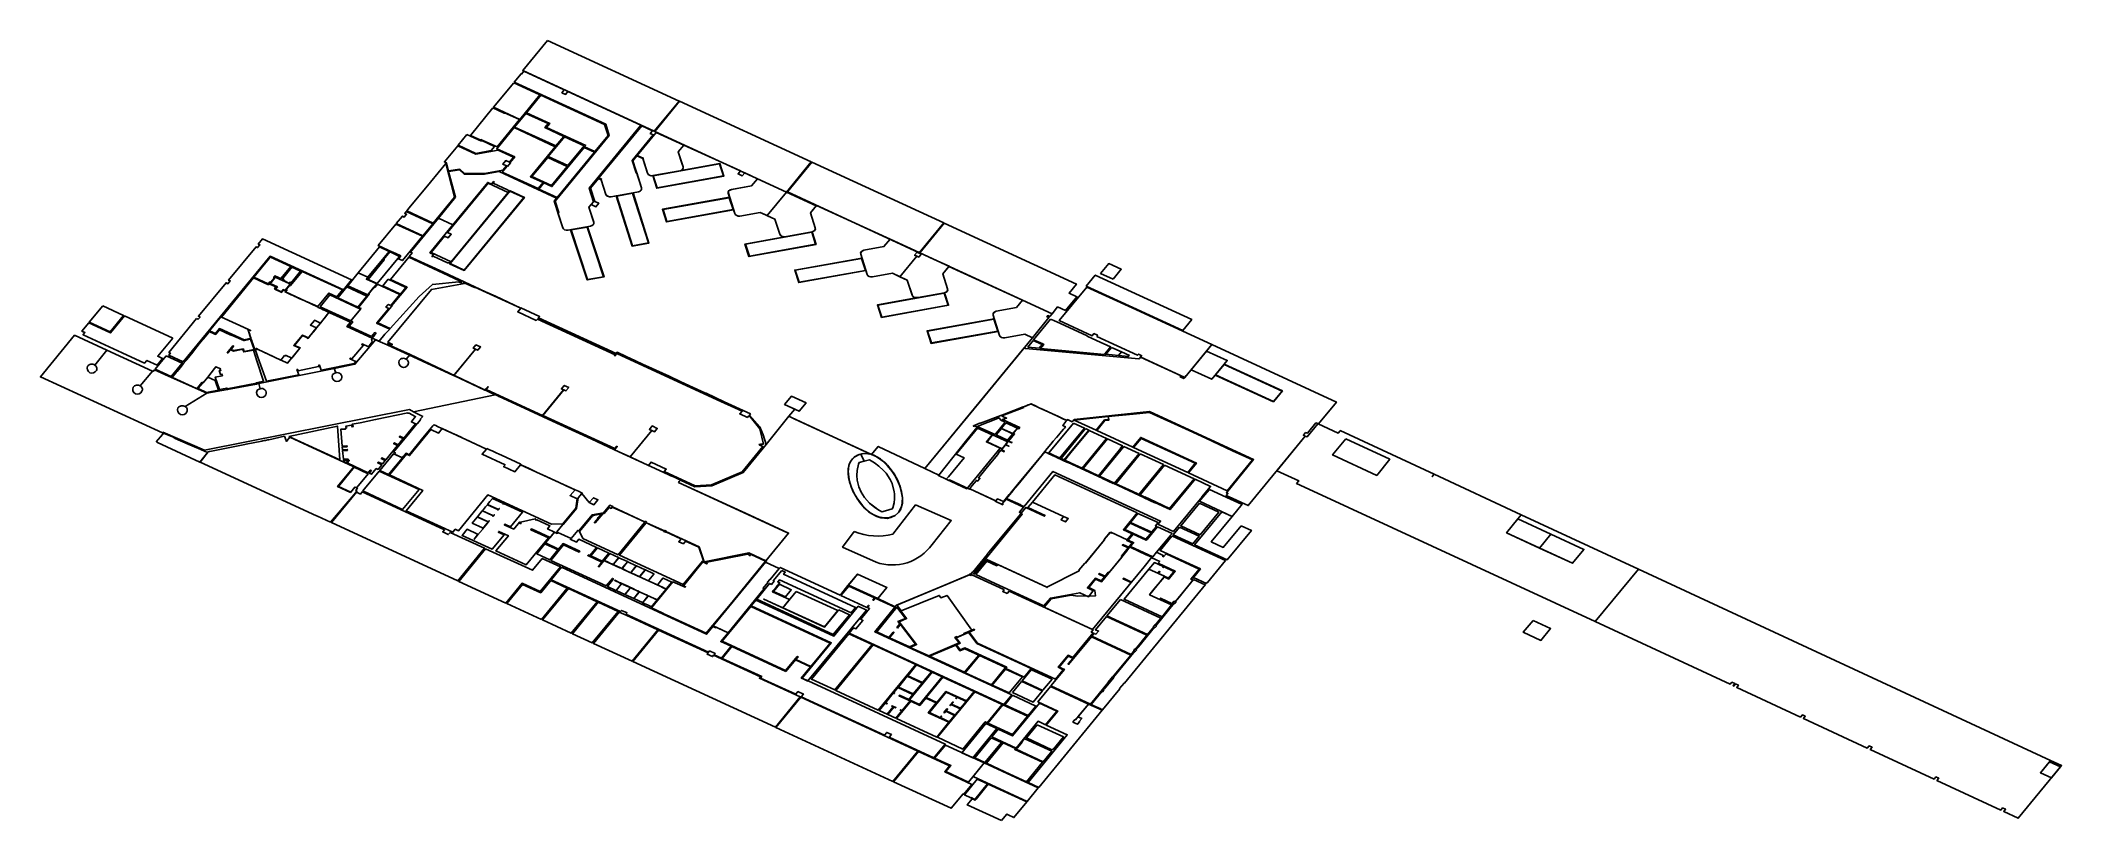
# Model space of a CAD drawing. Extents: x 12.25185 to 12.25467, y 41.79619 to 41.79728.
import ezdxf

# ---------------------------------------------------------------- set-up
doc = ezdxf.new("R2010")
doc.units = 0
doc.layers.add('RM$', color=3, linetype='CONTINUOUS')

msp = doc.modelspace()

# ---------------------------------------------------------------- linework, layer by layer
at = {"layer": 'RM$', "linetype": 'CONTINUOUS'}
for points in [[(12.2525582, 41.7972811), (12.2527417, 41.7971967), (12.2527072, 41.7971547), (12.2525238, 41.7972393)], [(12.2525114, 41.7972223), (12.2525478, 41.7972055), (12.2525197, 41.7971713), (12.2524833, 41.7971881)], [(12.2525121, 41.7972232), (12.2525215, 41.7972347), (12.2525222, 41.7972343), (12.2525254, 41.7972382), (12.2525816, 41.7972123), (12.2525785, 41.7972084), (12.2525836, 41.7972061), (12.2525868, 41.7972099), (12.2526886, 41.797163), (12.2526165, 41.7970754), (12.2526224, 41.7970566), (12.252619, 41.7970525), (12.252616, 41.797049), (12.2526227, 41.7970278), (12.2526227, 41.7970262), (12.2526219, 41.7970245), (12.2526204, 41.7970234), (12.2526182, 41.7970225), (12.2525867, 41.7970169), (12.2525844, 41.7970168), (12.2525822, 41.7970174), (12.2525805, 41.7970186), (12.2525795, 41.7970202), (12.2525728, 41.7970412), (12.2525742, 41.7970415), (12.2525692, 41.7970572), (12.2526444, 41.7971486), (12.2526395, 41.7971645)], [(12.2526379, 41.7971639), (12.2526428, 41.7971487), (12.2526244, 41.7971264), (12.2526101, 41.797133), (12.2526116, 41.7971348), (12.2525569, 41.79716), (12.2525615, 41.7971655), (12.2525289, 41.7971805), (12.252549, 41.7972049)], [(12.2527424, 41.7971964), (12.2529257, 41.7971119), (12.2528913, 41.7970701), (12.2528913, 41.7970701), (12.2527077, 41.7971542)], [(12.2524824, 41.7971871), (12.2524981, 41.7971798), (12.2524986, 41.7971804), (12.2525193, 41.7971709), (12.2524881, 41.7971329), (12.2524674, 41.7971425), (12.2524659, 41.7971431), (12.2524654, 41.7971425), (12.2524511, 41.797149)], [(12.2525125, 41.7971606), (12.2525282, 41.7971796), (12.2525593, 41.7971653), (12.2525548, 41.7971597), (12.252581, 41.7971476), (12.2525699, 41.7971342)], [(12.2524461, 41.7971502), (12.2524662, 41.797141), (12.2524667, 41.7971416), (12.2524844, 41.7971334), (12.2524797, 41.7971278), (12.2524584, 41.7971239), (12.2524338, 41.7971352)], [(12.2525691, 41.7971332), (12.2525118, 41.7971597), (12.2524877, 41.7971304), (12.2525127, 41.7971189), (12.2525062, 41.797111), (12.2525067, 41.7971108), (12.2525026, 41.7971058), (12.2525021, 41.7971061), (12.2524953, 41.7970978), (12.2525452, 41.7970748), (12.2525522, 41.7970832), (12.2525346, 41.7970913)], [(12.2526096, 41.7971345), (12.2525822, 41.7971471), (12.2525595, 41.7971194), (12.2525868, 41.7971068)], [(12.2526898, 41.7971624), (12.2527048, 41.7971555), (12.2527016, 41.7971517), (12.2527058, 41.7971497), (12.2526762, 41.7971138), (12.2526817, 41.7970966), (12.2526827, 41.7970967), (12.2526894, 41.7970757), (12.2526895, 41.7970743), (12.2526891, 41.797073), (12.2526881, 41.7970717), (12.2526867, 41.7970709), (12.252685, 41.7970703), (12.252647, 41.7970635), (12.2526451, 41.7970634), (12.2526433, 41.7970637), (12.2526417, 41.7970645), (12.2526405, 41.7970655), (12.2526397, 41.7970668), (12.2526333, 41.7970871), (12.2526331, 41.7970879), (12.2526336, 41.797088), (12.2526299, 41.7970897)], [(12.2527099, 41.7971531), (12.2527484, 41.7971355), (12.2527406, 41.7971261), (12.2527461, 41.7971088), (12.2527473, 41.797105), (12.2527475, 41.7971037), (12.252747, 41.7971023), (12.252746, 41.7971011), (12.2527446, 41.7971002), (12.2527428, 41.7970996), (12.2527049, 41.7970929), (12.2527031, 41.7970928), (12.2527012, 41.7970931), (12.2526996, 41.7970939), (12.2526984, 41.7970949), (12.2526977, 41.7970962), (12.252691, 41.7971172), (12.2526917, 41.7971173), (12.2526835, 41.7971211)], [(12.2524332, 41.7971345), (12.2524583, 41.7971229), (12.2524898, 41.7971284), (12.2525111, 41.7971187), (12.2525052, 41.7971115), (12.2525001, 41.7971139), (12.252496, 41.7971089), (12.2525011, 41.7971065), (12.2524961, 41.7971005), (12.2524704, 41.7970959), (12.2524427, 41.7970959), (12.252436, 41.7971021), (12.2524203, 41.7970998), (12.2524174, 41.7971108), (12.2524147, 41.797112)], [(12.2525859, 41.7971057), (12.2525586, 41.7971183), (12.2525366, 41.7970917), (12.252564, 41.7970791)], [(12.2526237, 41.7971255), (12.2526094, 41.7971321), (12.2525645, 41.7970776), (12.2525534, 41.7970827), (12.2525465, 41.7970742), (12.2525719, 41.7970625)], [(12.2528034, 41.7970926), (12.252798, 41.7971093), (12.2527057, 41.7970925), (12.2527111, 41.7970758)], [(12.2531104, 41.7970271), (12.2529268, 41.7971117), (12.2528928, 41.7970702), (12.2530763, 41.7969856)], [(12.2525034, 41.7970694), (12.2524755, 41.7970823), (12.252419, 41.7970136), (12.2524242, 41.7970113), (12.2524201, 41.7970063), (12.252415, 41.7970087), (12.2523961, 41.7969858), (12.2524239, 41.7969728)], [(12.2528915, 41.79707), (12.2528915, 41.79707), (12.2528645, 41.7970372), (12.2528547, 41.7970417), (12.2528265, 41.7970367), (12.2528265, 41.7970367), (12.252822, 41.7970373), (12.2528193, 41.79704), (12.2528107, 41.7970683), (12.2528107, 41.7970718), (12.2528152, 41.7970738), (12.2528152, 41.7970738), (12.2528428, 41.7970789), (12.2528509, 41.7970886)], [(12.2525058, 41.7970714), (12.2525252, 41.7970624), (12.2524421, 41.7969615), (12.2524227, 41.7969705)], [(12.2526548, 41.7970645), (12.252677, 41.7970684), (12.252699, 41.7969992), (12.2526767, 41.7969953)], [(12.252817, 41.7970456), (12.2528117, 41.7970622), (12.2527193, 41.7970456), (12.2527246, 41.797029)], [(12.2528915, 41.79707), (12.2529329, 41.797051), (12.2529329, 41.797051), (12.2529248, 41.7970411), (12.2529315, 41.79702), (12.2529315, 41.79702), (12.2529308, 41.7970167), (12.252927, 41.7970147), (12.252889, 41.7970079), (12.2528846, 41.7970085), (12.2528819, 41.7970113), (12.2528819, 41.7970113), (12.2528752, 41.7970323), (12.2528649, 41.797037), (12.2528645, 41.7970372)], [(12.2523471, 41.7970254), (12.252384, 41.7970084), (12.2523563, 41.7969746), (12.2523507, 41.7969772), (12.2523538, 41.7969811), (12.2523528, 41.7969815), (12.252353, 41.7969818), (12.2523427, 41.7969865), (12.2523425, 41.7969863), (12.2523225, 41.7969955)], [(12.2523616, 41.797043), (12.2523985, 41.797026), (12.2523846, 41.7970091), (12.2523477, 41.7970261), (12.2523562, 41.7970365), (12.2523587, 41.7970353), (12.2523619, 41.7970392), (12.2523594, 41.7970403)], [(12.2530771, 41.7969853), (12.2531111, 41.7970267), (12.2532953, 41.796942), (12.253285, 41.7969294), (12.253296, 41.7969242), (12.25328, 41.796905), (12.2532691, 41.79691), (12.2532614, 41.7969006)], [(12.2526141, 41.7969483), (12.2525913, 41.7970173), (12.2526136, 41.7970213), (12.2526364, 41.7969522)], [(12.2529319, 41.7969975), (12.2529265, 41.7970142), (12.2528342, 41.7969974), (12.2528396, 41.7969807)], [(12.2530358, 41.7970044), (12.2530358, 41.7970044), (12.2530764, 41.7969857), (12.2530759, 41.7969851), (12.2530734, 41.7969862), (12.2530699, 41.796982), (12.2530728, 41.7969807), (12.2530493, 41.7969521), (12.2530391, 41.7969569), (12.253011, 41.7969518), (12.2530064, 41.7969524), (12.2530038, 41.7969551), (12.2529947, 41.7969836), (12.2529955, 41.796987), (12.2529992, 41.796989), (12.2530272, 41.796994)], [(12.2523243, 41.7969936), (12.2523378, 41.7969874), (12.2523082, 41.7969513), (12.2522947, 41.7969575)], [(12.2523388, 41.7969869), (12.2523419, 41.7969855), (12.2523417, 41.7969853), (12.252352, 41.7969805), (12.252321, 41.7969429), (12.2523087, 41.7969485), (12.252331, 41.7969757), (12.25233, 41.7969762)], [(12.2529035, 41.7969612), (12.252996, 41.7969777), (12.2530013, 41.796961), (12.2529088, 41.7969445)], [(12.2530973, 41.7969761), (12.2531178, 41.7969667), (12.2531092, 41.7969563), (12.2531159, 41.7969353), (12.2531152, 41.7969318), (12.2531113, 41.7969298), (12.2530747, 41.7969233), (12.2530734, 41.7969231), (12.2530722, 41.796923), (12.2530722, 41.796923), (12.2530707, 41.7969231), (12.2530707, 41.7969231), (12.2530696, 41.7969234), (12.2530683, 41.796924), (12.2530675, 41.7969246), (12.2530667, 41.7969256), (12.2530596, 41.7969474), (12.2530493, 41.7969521), (12.2530728, 41.7969807), (12.2530757, 41.7969794), (12.2530791, 41.7969836), (12.2530766, 41.7969848), (12.2530771, 41.7969853), (12.2530771, 41.7969853), (12.2530771, 41.7969853)], [(12.2533464, 41.7969487), (12.2533578, 41.7969625), (12.2533404, 41.7969705), (12.253329, 41.7969567)], [(12.25228, 41.7969396), (12.2522947, 41.7969575), (12.2523082, 41.7969513), (12.252306, 41.7969487), (12.2523204, 41.7969421), (12.2523078, 41.7969268)], [(12.2523364, 41.7969486), (12.2523287, 41.7969393), (12.2523533, 41.796928), (12.2523609, 41.7969373)], [(12.2519386, 41.7969115), (12.2519678, 41.796898), (12.2519491, 41.7968752), (12.2519198, 41.7968887)], [(12.2522415, 41.7969103), (12.2522551, 41.7969268), (12.2522979, 41.796907), (12.2522843, 41.7968905)], [(12.2522787, 41.796938), (12.2523065, 41.7969252), (12.2522939, 41.7969099), (12.2522662, 41.7969227)], [(12.2531165, 41.7969127), (12.2531111, 41.7969293), (12.2530188, 41.7969125), (12.2530242, 41.7968959)], [(12.2532202, 41.7969196), (12.2532202, 41.7969196), (12.2532614, 41.7969006), (12.2532582, 41.7968967), (12.2532554, 41.7968981), (12.2532541, 41.7968965), (12.2532571, 41.7968952), (12.2532341, 41.7968672), (12.2532235, 41.796872), (12.2531954, 41.796867), (12.2531954, 41.796867), (12.2531909, 41.7968675), (12.2531883, 41.7968703), (12.2531791, 41.7968987), (12.2531791, 41.7968987), (12.2531799, 41.7969021), (12.2531836, 41.7969042), (12.2532117, 41.7969091)], [(12.2530932, 41.7968599), (12.2530879, 41.7968765), (12.2531804, 41.796893), (12.2531857, 41.7968763)], [(12.253501, 41.7968301), (12.2535819, 41.7967928), (12.2535699, 41.7967783), (12.253489, 41.7968156)], [(12.2528887, 41.7967743), (12.2528982, 41.7967858), (12.2529187, 41.7967764), (12.2529092, 41.7967649)], [(12.2521979, 41.7967299), (12.2522657, 41.7967441), (12.2522688, 41.7966972)], [(12.2532911, 41.7967484), (12.2533065, 41.7967413), (12.2532723, 41.7966998), (12.253272, 41.7967), (12.2532709, 41.7967004), (12.2532694, 41.7967011), (12.2532617, 41.7967047), (12.253257, 41.7967069)], [(12.2533405, 41.7967534), (12.2533346, 41.7967528), (12.2533226, 41.7967384), (12.2532921, 41.7967525), (12.2533397, 41.7967574)], [(12.2533351, 41.7967519), (12.2533406, 41.7967525), (12.2533397, 41.7967574), (12.2533746, 41.796761), (12.2533972, 41.7967632), (12.2534525, 41.7967378), (12.2534755, 41.7967272), (12.2535129, 41.7967099), (12.2535406, 41.7966972), (12.2535054, 41.7966542), (12.2534514, 41.7966791), (12.2534626, 41.7966927), (12.253385, 41.7967284), (12.2533738, 41.7967148), (12.2533237, 41.7967379)], [(12.253114, 41.7966702), (12.2531425, 41.796657), (12.253189, 41.7967134), (12.25317, 41.7967222), (12.2531781, 41.7967321), (12.2531576, 41.7967415), (12.2531277, 41.7967052), (12.2531387, 41.7967001), (12.2531169, 41.7966737)], [(12.2531786, 41.7967318), (12.2531708, 41.7967223), (12.2531918, 41.7967126), (12.2531996, 41.7967221)], [(12.2533132, 41.7967382), (12.2533373, 41.7967271), (12.2533032, 41.7966856), (12.2532881, 41.7966925), (12.2532873, 41.7966929), (12.2532791, 41.7966967), (12.253284, 41.7967026), (12.2532877, 41.7967072)], [(12.2533566, 41.7967136), (12.2533573, 41.7967132), (12.2533259, 41.7966751), (12.2533047, 41.7966849), (12.2533388, 41.7967264), (12.2533593, 41.7967169)], [(12.2533827, 41.7967062), (12.2533485, 41.7966647), (12.2533275, 41.7966744), (12.2533615, 41.7967158)], [(12.2533854, 41.7967271), (12.2533749, 41.7967143), (12.2534504, 41.7966796), (12.2534609, 41.7966924), (12.2534069, 41.7967173)], [(12.2523561, 41.7966999), (12.2523437, 41.7967056), (12.2523245, 41.7966823), (12.252337, 41.7966766)], [(12.253198, 41.7966433), (12.2532029, 41.796641), (12.253203, 41.7966412), (12.2532178, 41.7966344), (12.2532176, 41.7966342), (12.2532223, 41.7966321), (12.2532626, 41.796681), (12.2534126, 41.7966119), (12.2534089, 41.7966073), (12.2534095, 41.796607), (12.2534097, 41.7966072), (12.2534244, 41.7966004), (12.2534243, 41.7966002), (12.2534306, 41.7965973), (12.2534704, 41.7966457), (12.2534701, 41.7966458), (12.2534792, 41.7966568), (12.2534794, 41.7966567), (12.2534823, 41.7966602), (12.2534606, 41.7966702), (12.2534259, 41.796628), (12.2534048, 41.7966377), (12.2534046, 41.7966375), (12.2533899, 41.7966443), (12.25339, 41.7966445), (12.2533831, 41.7966477), (12.253383, 41.7966475), (12.2533682, 41.7966543), (12.2533684, 41.7966545), (12.2533466, 41.7966645), (12.2533465, 41.7966643), (12.2533317, 41.7966711), (12.2533319, 41.7966713), (12.253283, 41.7966938), (12.2532829, 41.7966937), (12.2532681, 41.7967004), (12.2532683, 41.7967006), (12.2532665, 41.7967014), (12.2532664, 41.7967012), (12.2532561, 41.7967059), (12.2532563, 41.7967061), (12.2532515, 41.7967083), (12.2532139, 41.7966626), (12.253214, 41.7966625), (12.2532073, 41.7966544), (12.2532072, 41.7966545)], [(12.2533843, 41.7967054), (12.2534166, 41.7966905), (12.2533824, 41.7966491), (12.2533815, 41.7966495), (12.2533799, 41.7966502), (12.253374, 41.796653), (12.2533585, 41.7966601), (12.2533502, 41.7966639)], [(12.2534181, 41.7966898), (12.2534592, 41.7966709), (12.2534251, 41.7966294), (12.2534054, 41.7966385), (12.2534056, 41.7966387), (12.2533908, 41.7966455), (12.2533907, 41.7966453), (12.253384, 41.7966484)], [(12.2523239, 41.7966816), (12.2523795, 41.796656), (12.2523565, 41.7966281), (12.2523012, 41.796654)], [(12.2526441, 41.7966309), (12.2526441, 41.7966309), (12.2526471, 41.7966296), (12.2526486, 41.7966313), (12.2526701, 41.7966214), (12.2526703, 41.7966217), (12.2526933, 41.796611), (12.2526934, 41.7966102), (12.2526937, 41.7966098), (12.2526569, 41.7965651), (12.2526078, 41.7965877), (12.2526029, 41.7965973), (12.2526213, 41.7966196), (12.2526221, 41.7966192), (12.2526224, 41.7966196), (12.2526219, 41.7966198), (12.2526335, 41.7966218), (12.2526291, 41.7966165), (12.2526286, 41.7966167), (12.2526282, 41.7966163), (12.2526288, 41.7966161), (12.2526238, 41.7966099), (12.2526248, 41.7966095), (12.2526353, 41.7966222), (12.2526371, 41.7966225), (12.2526441, 41.7966309)], [(12.2534666, 41.7966368), (12.2534937, 41.7966243), (12.2534679, 41.7965928), (12.2534407, 41.7966054)], [(12.2534666, 41.7966394), (12.2535121, 41.7966184), (12.2535261, 41.7966353), (12.2535253, 41.7966356), (12.2535251, 41.7966354), (12.2535099, 41.7966424), (12.2535101, 41.7966426), (12.2534807, 41.7966561), (12.2534802, 41.7966555), (12.2534716, 41.7966451), (12.2534714, 41.7966452)], [(12.2526955, 41.796609), (12.2526963, 41.7966094), (12.2527019, 41.7966068), (12.2527211, 41.7965979), (12.2527206, 41.7965973), (12.2527226, 41.7965963), (12.2527231, 41.7965969), (12.2527442, 41.7965871), (12.2527444, 41.796587), (12.2527413, 41.7965832), (12.2527477, 41.7965803), (12.2527508, 41.7965841), (12.252769, 41.7965757), (12.2527761, 41.7965551), (12.2527741, 41.796556), (12.2527472, 41.7965234), (12.2526587, 41.7965643), (12.2526955, 41.796609)], [(12.2533996, 41.7965955), (12.2533983, 41.7965939), (12.2533922, 41.7965866), (12.2533627, 41.7966002), (12.25337, 41.7966091)], [(12.2534083, 41.7966041), (12.2534285, 41.7965948), (12.2534261, 41.7965919), (12.2534263, 41.7965918), (12.2534071, 41.7965684), (12.2534068, 41.7965685), (12.2534016, 41.7965622), (12.2533708, 41.7965764), (12.2533751, 41.7965818), (12.2533675, 41.7965853), (12.2533744, 41.7965936), (12.2533927, 41.7965851), (12.2533937, 41.7965863), (12.2533995, 41.7965934), (12.2534018, 41.7965962), (12.2534076, 41.7966032)], [(12.2533811, 41.7966226), (12.2534091, 41.7966097), (12.2534055, 41.7966054), (12.2534071, 41.7966047), (12.2534063, 41.7966037), (12.2534006, 41.7965967), (12.2534003, 41.7965965), (12.2533708, 41.7966101)], [(12.2534391, 41.7966034), (12.2534663, 41.7965909), (12.2534574, 41.7965801), (12.2534303, 41.7965926)], [(12.2535249, 41.7966055), (12.2535392, 41.7965989), (12.2535054, 41.796558), (12.25346, 41.796579), (12.2534977, 41.7966248), (12.2535121, 41.7966184), (12.2534831, 41.7965831), (12.2535, 41.7965753)], [(12.2539406, 41.7965744), (12.2539564, 41.7965936), (12.2539103, 41.7966148), (12.2538946, 41.7965957), (12.2539406, 41.7965744)], [(12.2531553, 41.7965374), (12.2531706, 41.796556), (12.2531843, 41.7965497), (12.2531857, 41.7965514), (12.2532543, 41.7965198), (12.2532544, 41.7965194), (12.2532543, 41.7965198), (12.2532991, 41.7965427), (12.2532994, 41.7965431), (12.2532987, 41.7965434), (12.2533071, 41.7965535), (12.2533078, 41.7965532), (12.2533341, 41.7965855), (12.2533343, 41.7965854), (12.2533346, 41.7965858), (12.2533339, 41.7965861), (12.2533421, 41.7965961), (12.253344, 41.7965953), (12.2533444, 41.7965958), (12.2533662, 41.7965858), (12.2533655, 41.7965849), (12.2533731, 41.7965814), (12.2533683, 41.7965755), (12.2533602, 41.7965792), (12.2533595, 41.7965783), (12.2533675, 41.7965746), (12.2533579, 41.7965629), (12.2533582, 41.7965627), (12.2533636, 41.7965693), (12.2533642, 41.796569), (12.2533588, 41.7965624), (12.2533591, 41.7965623), (12.253354, 41.7965561), (12.253341, 41.7965402), (12.2533397, 41.7965408), (12.2533353, 41.7965354), (12.2533272, 41.7965391), (12.2533265, 41.7965382), (12.2533345, 41.7965345), (12.2533297, 41.7965286), (12.2533217, 41.7965323), (12.2533106, 41.7965189), (12.2533191, 41.796515), (12.2533184, 41.7965142), (12.2533121, 41.7965064), (12.2532999, 41.7965121), (12.2532591, 41.7965046), (12.2532501, 41.7964937), (12.2531821, 41.796525)], [(12.25337, 41.7965755), (12.2533826, 41.7965697), (12.2533918, 41.7965655), (12.2534005, 41.7965615), (12.2533896, 41.7965481), (12.2533722, 41.796527), (12.2533607, 41.7965323), (12.25336, 41.7965315), (12.2533715, 41.7965262), (12.2533569, 41.7965085), (12.2533178, 41.7964609), (12.2532687, 41.7964835), (12.2532504, 41.7964919), (12.25326, 41.7965036), (12.2532702, 41.7965055), (12.2532878, 41.7965087), (12.2532966, 41.7965075), (12.2533221, 41.7965079), (12.2533209, 41.7965153), (12.2533125, 41.7965192), (12.2533221, 41.7965308), (12.2533302, 41.7965271), (12.2533661, 41.7965708)], [(12.253429, 41.7965911), (12.2535029, 41.796557), (12.253478, 41.7965265), (12.2534776, 41.7965267), (12.2534764, 41.7965252), (12.2534764, 41.7965252), (12.2534584, 41.7965334), (12.2534576, 41.7965324), (12.2534606, 41.7965362), (12.2534681, 41.7965453), (12.253412, 41.7965711), (12.2534283, 41.7965909), (12.2534287, 41.7965907)], [(12.2539867, 41.7965532), (12.2540025, 41.7965724), (12.2539564, 41.7965936), (12.2539406, 41.7965744), (12.2539867, 41.7965532)], [(12.2534311, 41.7965418), (12.2534304, 41.796541), (12.2534253, 41.7965349), (12.2534234, 41.7965326), (12.2534099, 41.7965388), (12.2534118, 41.7965411), (12.2534106, 41.7965417), (12.2534087, 41.7965394), (12.2533964, 41.796545), (12.253404, 41.7965542), (12.2534163, 41.7965486), (12.2534156, 41.7965478), (12.2534169, 41.7965472), (12.2534175, 41.796548), (12.253431, 41.7965418)], [(12.2528816, 41.7965239), (12.252898, 41.7965164), (12.2528899, 41.7965064), (12.2528734, 41.7965139)], [(12.2534586, 41.7965306), (12.2534747, 41.7965232), (12.2534748, 41.7965234), (12.253475, 41.7965234), (12.2533621, 41.7963862), (12.2533618, 41.7963863), (12.2533555, 41.7963786), (12.2533558, 41.7963785), (12.2533317, 41.7963492), (12.253329, 41.7963505), (12.2533282, 41.7963509), (12.253326, 41.7963518), (12.2533198, 41.7963547), (12.2533159, 41.7963565), (12.2533309, 41.7963747), (12.2533317, 41.7963743), (12.2533333, 41.7963763), (12.2533325, 41.7963767), (12.2533335, 41.7963779), (12.2533338, 41.7963778), (12.2533474, 41.7963943), (12.2533471, 41.7963944), (12.253377, 41.796431), (12.2533778, 41.7964306), (12.2533794, 41.7964326), (12.2533786, 41.796433), (12.2533812, 41.7964361), (12.2533815, 41.7964359), (12.2533821, 41.7964367), (12.2533818, 41.7964369), (12.2534042, 41.7964642), (12.253405, 41.7964638), (12.2534067, 41.7964658), (12.2534058, 41.7964662), (12.2534314, 41.7964974), (12.2534323, 41.7964971), (12.2534339, 41.7964991), (12.2534331, 41.7964994)], [(12.2534175, 41.7965341), (12.2533972, 41.7965094), (12.2534279, 41.7964953), (12.2534147, 41.7964787), (12.2533618, 41.796503), (12.2533964, 41.796545), (12.2534182, 41.796535)], [(12.2528415, 41.7964931), (12.2529521, 41.7964421), (12.2529253, 41.7964095), (12.2529043, 41.7964192), (12.2529074, 41.7964231), (12.2529064, 41.7964235), (12.2528901, 41.7964037), (12.2528015, 41.7964445)], [(12.2528485, 41.7965016), (12.2529574, 41.7964518), (12.2529914, 41.7964932), (12.2530026, 41.796488), (12.2529213, 41.7963893), (12.2529131, 41.7963931), (12.2529538, 41.7964424), (12.2528421, 41.7964939)], [(12.2529049, 41.7965138), (12.2528864, 41.7964913), (12.2529444, 41.7964647), (12.2529629, 41.7964873)], [(12.2533566, 41.7965029), (12.2534131, 41.7964768), (12.2534048, 41.7964667), (12.253404, 41.7964671), (12.2534024, 41.7964651), (12.2534032, 41.7964647), (12.2533943, 41.7964538), (12.2533377, 41.7964799)], [(12.253337, 41.7964791), (12.2533936, 41.796453), (12.2533776, 41.7964335), (12.2533768, 41.7964338), (12.2533751, 41.7964318), (12.253376, 41.7964315), (12.2533716, 41.7964262), (12.2533167, 41.7964515), (12.25332, 41.7964555), (12.2533225, 41.7964543), (12.2533261, 41.7964588), (12.2533219, 41.7964607)], [(12.2539316, 41.7964735), (12.2539561, 41.7964622), (12.2539425, 41.7964457), (12.253918, 41.796457)], [(12.2527132, 41.7964602), (12.2527821, 41.7964285), (12.2527806, 41.7964267), (12.2527883, 41.7964232), (12.2527898, 41.796425), (12.2528551, 41.796395), (12.2528536, 41.7963931), (12.2529103, 41.796367), (12.2528758, 41.796325), (12.2526771, 41.7964164)], [(12.2528905, 41.7964024), (12.2529037, 41.7964185), (12.2529247, 41.7964088), (12.252912, 41.7963934), (12.252913, 41.7963929), (12.2529138, 41.7963925), (12.2529212, 41.7963891), (12.2529215, 41.7963895), (12.2531126, 41.7963014), (12.2530967, 41.7962823), (12.2530345, 41.7963109), (12.2530376, 41.7963146), (12.2530311, 41.7963176), (12.2530281, 41.7963139), (12.2529119, 41.7963674), (12.2529149, 41.7963711), (12.2529072, 41.7963746), (12.2529042, 41.7963709), (12.2528553, 41.7963934), (12.2528568, 41.7963953), (12.2528016, 41.7964206), (12.2528152, 41.7964371)], [(12.2533161, 41.7964507), (12.2533711, 41.7964253), (12.253346, 41.7963949), (12.2533457, 41.796395), (12.2533394, 41.7963874), (12.2533397, 41.7963872), (12.2533396, 41.796387), (12.2533255, 41.7963699), (12.2533149, 41.796357), (12.2532598, 41.7963823), (12.2532787, 41.7964053), (12.2532715, 41.7964086), (12.253284, 41.7964238), (12.2532902, 41.796421), (12.2532835, 41.7964129), (12.2532845, 41.7964124)], [(12.2529112, 41.7963666), (12.2530743, 41.7962916), (12.2530396, 41.7962495), (12.2528767, 41.7963245)], [(12.2531358, 41.7962894), (12.2531691, 41.7963299), (12.2531844, 41.7963229), (12.253151, 41.7962824)], [(12.2532407, 41.7963283), (12.2532773, 41.7963114), (12.2532628, 41.7962938), (12.2532617, 41.7962943), (12.2532611, 41.7962935), (12.2532256, 41.7963099)], [(12.2531129, 41.7962999), (12.2531667, 41.7962751), (12.253145, 41.7962485), (12.2531135, 41.796263), (12.2531205, 41.7962714), (12.2530978, 41.7962818)], [(12.2531766, 41.7963101), (12.2531909, 41.7963035), (12.2531679, 41.7962756), (12.2531536, 41.7962822)], [(12.2532233, 41.7963088), (12.2532609, 41.7962915), (12.2532489, 41.7962768), (12.2532112, 41.7962942), (12.2532131, 41.7962965), (12.2532134, 41.7962963), (12.2532197, 41.796304), (12.2532194, 41.7963041)], [(12.2530753, 41.7962911), (12.2531187, 41.7962712), (12.2531118, 41.7962628), (12.2531497, 41.7962453), (12.2531384, 41.7962315), (12.2531373, 41.796232), (12.2531373, 41.7962319), (12.253121, 41.796212), (12.2530406, 41.796249)], [(12.2531667, 41.7962751), (12.2532422, 41.7962403), (12.2532267, 41.7962216), (12.2531513, 41.7962563)], [(12.2531571, 41.7962526), (12.2531714, 41.796246), (12.2531537, 41.7962244), (12.2531486, 41.7962268), (12.2531484, 41.7962265), (12.2531392, 41.7962308)], [(12.2531907, 41.7961949), (12.2531432, 41.7962167), (12.25315, 41.7962251), (12.2531541, 41.7962232), (12.2531554, 41.7962247), (12.2531725, 41.7962455), (12.2532261, 41.7962208), (12.2532083, 41.7961991), (12.2532001, 41.7962029), (12.2532002, 41.7962031), (12.2531982, 41.796204)]]:
    msp.add_lwpolyline(points, close=True, dxfattribs=at)
at = {"layer": 'RM$'}
for points in [[(12.2523991, 41.7970268), (12.2524288, 41.7970629), (12.2524165, 41.7971096), (12.2523953, 41.797084), (12.2523657, 41.797048), (12.2523622, 41.7970438)], [(12.2528628, 41.797038), (12.2528547, 41.7970417), (12.2528265, 41.7970367), (12.2528242, 41.7970366), (12.252822, 41.7970373), (12.2528203, 41.7970384), (12.2528194, 41.79704), (12.2528177, 41.7970453), (12.2527242, 41.7970284), (12.2527185, 41.797046), (12.2528121, 41.7970628), (12.2528103, 41.7970684), (12.2528102, 41.7970702), (12.252811, 41.7970718), (12.2528126, 41.7970731), (12.2528147, 41.7970738), (12.2528428, 41.7970789), (12.2528509, 41.7970886), (12.2528332, 41.7970967), (12.2528297, 41.7970926), (12.252824, 41.7970952), (12.2528274, 41.7970994), (12.2527484, 41.7971355), (12.2527406, 41.7971261), (12.2527473, 41.797105), (12.2527474, 41.7971033), (12.2527466, 41.7971016), (12.2527445, 41.7971), (12.2527985, 41.7971098), (12.2528042, 41.7970923), (12.2527106, 41.7970753), (12.2527049, 41.7970929), (12.2527026, 41.7970928), (12.2527004, 41.7970934), (12.2526987, 41.7970946), (12.2526977, 41.7970962), (12.2526912, 41.7971167), (12.252683, 41.7971204), (12.2526773, 41.7971135), (12.2526894, 41.7970757), (12.2526894, 41.7970739), (12.2526886, 41.7970723), (12.2526871, 41.797071), (12.252685, 41.7970703), (12.2526775, 41.7970689), (12.2526997, 41.7969989), (12.2526763, 41.7969947), (12.2526541, 41.7970648), (12.2526471, 41.7970635), (12.2526448, 41.7970635), (12.2526425, 41.7970641), (12.2526407, 41.7970652), (12.2526397, 41.7970668), (12.2526333, 41.7970871), (12.2526293, 41.7970889), (12.2526183, 41.7970754), (12.2526242, 41.797057), (12.2526298, 41.7970544), (12.2526257, 41.7970494), (12.252619, 41.7970525), (12.252616, 41.797049), (12.2526227, 41.7970279), (12.2526227, 41.7970262), (12.2526219, 41.7970245), (12.2526203, 41.7970233), (12.2526182, 41.7970225), (12.252614, 41.7970217), (12.2526371, 41.7969519), (12.2526137, 41.7969478), (12.2525906, 41.7970176), (12.2525867, 41.7970169), (12.2525844, 41.7970168), (12.2525822, 41.7970174), (12.2525805, 41.7970186), (12.2525795, 41.7970202), (12.2525676, 41.7970574), (12.252571, 41.7970616), (12.2525179, 41.7970861), (12.2524908, 41.7970986), (12.2524706, 41.797095), (12.2524422, 41.797095), (12.2524356, 41.797101), (12.2524206, 41.7970988), (12.25243, 41.7970627), (12.2524063, 41.7970339), (12.2524266, 41.7970245), (12.2524752, 41.7970835), (12.2524803, 41.7970812), (12.2524832, 41.7970847), (12.2524842, 41.7970842), (12.2524828, 41.7970825), (12.2525028, 41.7970733), (12.2525041, 41.7970722), (12.2525044, 41.7970705), (12.2525056, 41.797072), (12.2525261, 41.7970626), (12.2524423, 41.7969609), (12.2524219, 41.7969703), (12.2524231, 41.7969719), (12.2524207, 41.7969714), (12.2524188, 41.7969717), (12.2523991, 41.7969808), (12.2523985, 41.7969801), (12.2523974, 41.7969805), (12.2523995, 41.7969831), (12.2523944, 41.7969855), (12.2524266, 41.7970245), (12.2524063, 41.7970339), (12.2523675, 41.7969864), (12.2523699, 41.7969852), (12.2523658, 41.7969803), (12.2524135, 41.7969583), (12.2524721, 41.7969312), (12.2524858, 41.7969249), (12.2525213, 41.7969085), (12.2525214, 41.7969086), (12.2525473, 41.7968967), (12.2525457, 41.7968949), (12.2526539, 41.7968451), (12.2526553, 41.7968469), (12.2526681, 41.796841), (12.2526809, 41.7968351), (12.2526809, 41.7968351), (12.2526809, 41.7968351), (12.2526917, 41.7968301), (12.252695, 41.7968286), (12.2527278, 41.7968135), (12.2527441, 41.796806), (12.2527442, 41.7968059), (12.2527724, 41.7967929), (12.2527774, 41.7967906), (12.2527792, 41.7967898), (12.2528045, 41.7967781), (12.252841, 41.7967612), (12.2528398, 41.7967596), (12.2528541, 41.7967431), (12.2528589, 41.7967319), (12.252863, 41.7967184), (12.2528946, 41.7967579), (12.2529028, 41.7967678), (12.2528887, 41.7967743), (12.2528982, 41.7967858), (12.2529187, 41.7967764), (12.2529092, 41.7967649), (12.2529029, 41.7967678), (12.2528947, 41.7967578), (12.252902, 41.7967544), (12.252902, 41.7967544), (12.252902, 41.7967544), (12.252902, 41.7967544), (12.2529272, 41.7967428), (12.2530089, 41.7967049), (12.253005, 41.7967056), (12.2529991, 41.7967058), (12.2529928, 41.7967046), (12.2529865, 41.7967014), (12.2529815, 41.7966964), (12.2529784, 41.7966898), (12.2529772, 41.7966799), (12.2529792, 41.7966664), (12.2529838, 41.7966537), (12.2529901, 41.7966424), (12.2529981, 41.7966322), (12.2530058, 41.796625), (12.2530145, 41.7966195), (12.2530232, 41.7966166), (12.2530323, 41.7966157), (12.2530428, 41.7966197), (12.2530476, 41.7966239), (12.2530522, 41.7966332), (12.2530531, 41.7966441), (12.2530498, 41.79666), (12.2530417, 41.7966771), (12.2530286, 41.7966933), (12.2530165, 41.796702), (12.2530097, 41.7967047), (12.2530185, 41.7967152), (12.2530191, 41.7967159), (12.2530843, 41.7966852), (12.253161, 41.7967784), (12.2532341, 41.7968672), (12.2532235, 41.796872), (12.2531954, 41.796867), (12.2531932, 41.7968669), (12.2531909, 41.7968675), (12.2531891, 41.7968688), (12.2531883, 41.7968703), (12.2531864, 41.796876), (12.2530928, 41.7968593), (12.2530872, 41.7968769), (12.2531808, 41.7968935), (12.2531791, 41.7968987), (12.2531791, 41.7969005), (12.2531799, 41.7969021), (12.2531815, 41.7969034), (12.2531836, 41.7969042), (12.2532117, 41.7969091), (12.2532202, 41.7969196), (12.2531177, 41.7969666), (12.2531092, 41.7969563), (12.2531159, 41.7969353), (12.253116, 41.7969335), (12.2531152, 41.7969318), (12.2531136, 41.7969306), (12.2531116, 41.7969299), (12.2531173, 41.7969124), (12.2530238, 41.7968954), (12.2530181, 41.7969129), (12.2530743, 41.7969231), (12.2530712, 41.796923), (12.253069, 41.7969236), (12.2530673, 41.7969248), (12.2530663, 41.7969263), (12.2530596, 41.7969474), (12.2530391, 41.7969569), (12.253011, 41.7969518), (12.2530087, 41.7969518), (12.2530064, 41.7969524), (12.2530047, 41.7969536), (12.2530038, 41.7969551), (12.253002, 41.7969607), (12.2529084, 41.796944), (12.2529028, 41.7969615), (12.2529964, 41.7969782), (12.2529947, 41.7969837), (12.2529946, 41.7969853), (12.2529955, 41.796987), (12.2529972, 41.7969883), (12.2529992, 41.796989), (12.2530272, 41.796994), (12.2530358, 41.7970043), (12.2529333, 41.7970515), (12.2529248, 41.7970411), (12.2529315, 41.79702), (12.2529316, 41.7970184), (12.2529308, 41.7970167), (12.2529292, 41.7970154), (12.252927, 41.7970147), (12.2529326, 41.7969972), (12.2528391, 41.7969802), (12.2528335, 41.7969977), (12.252889, 41.7970079), (12.2528867, 41.7970079), (12.2528846, 41.7970085), (12.2528829, 41.7970097), (12.2528819, 41.7970113), (12.2528752, 41.7970323)], [(12.2520695, 41.7968938), (12.2520308, 41.7968467), (12.2520329, 41.7968457), (12.2520307, 41.796843), (12.2520509, 41.7968337), (12.2521719, 41.7969807), (12.2522739, 41.7969339), (12.2522852, 41.7969477), (12.2521612, 41.7970048), (12.2521553, 41.7969976), (12.2521576, 41.7969965), (12.2521544, 41.7969927), (12.2521522, 41.7969937), (12.2521141, 41.7969473), (12.2521163, 41.7969463), (12.2521131, 41.7969424), (12.2521105, 41.7969437), (12.2520719, 41.796897), (12.2520742, 41.7968959), (12.2520717, 41.7968929)], [(12.2521722, 41.7969796), (12.2522007, 41.7969666), (12.2521869, 41.7969497), (12.2521785, 41.7969536), (12.2521766, 41.7969513), (12.2521778, 41.7969507), (12.2521728, 41.7969445), (12.2521716, 41.7969451), (12.2521691, 41.7969421), (12.2521491, 41.7969513), (12.2521595, 41.7969641), (12.2521704, 41.7969774)], [(12.2524128, 41.7969572), (12.252365, 41.7969793), (12.2523395, 41.7969482), (12.2523626, 41.7969376), (12.2523411, 41.7969114), (12.2523415, 41.7969112), (12.2523384, 41.7969074), (12.2523382, 41.7969075), (12.2523221, 41.7968879), (12.2523391, 41.79688), (12.2523797, 41.7969247), (12.252398, 41.7969415), (12.2524346, 41.7969452), (12.2524356, 41.7969465)], [(12.2521551, 41.7968506), (12.2521681, 41.7968447), (12.2521869, 41.796836), (12.252187, 41.796836), (12.2521921, 41.7968423), (12.2521931, 41.7968419), (12.2521934, 41.7968423), (12.2521935, 41.7968427), (12.252202, 41.7968388), (12.2522133, 41.7968525), (12.2522051, 41.7968563), (12.2522048, 41.7968564), (12.2522048, 41.7968565), (12.2522051, 41.7968566), (12.2522168, 41.7968709), (12.2522252, 41.7968671), (12.2522339, 41.7968777), (12.2522365, 41.7968808), (12.2522281, 41.7968847), (12.2522335, 41.7968913), (12.2522335, 41.7968915), (12.2522336, 41.7968916), (12.2522421, 41.7968877), (12.2522538, 41.7969025), (12.2522506, 41.796904), (12.2522497, 41.7969044), (12.2522484, 41.7969049), (12.2522457, 41.7969062), (12.2522423, 41.7969077), (12.2522388, 41.7969094), (12.2522381, 41.7969102), (12.2522201, 41.7969184), (12.2522181, 41.7969193), (12.2522158, 41.7969204), (12.2522122, 41.796922), (12.2522087, 41.7969236), (12.2522056, 41.796925), (12.252204, 41.7969258), (12.252204, 41.7969258), (12.2522027, 41.7969264), (12.2522012, 41.7969271), (12.2521984, 41.7969283), (12.2521984, 41.7969283), (12.2521927, 41.796931), (12.2521944, 41.7969331), (12.2521933, 41.7969336), (12.2521927, 41.7969328), (12.2521908, 41.7969336), (12.2521883, 41.7969305), (12.2521881, 41.7969304), (12.2521783, 41.7969349), (12.2521788, 41.7969355), (12.2521781, 41.7969358), (12.25218, 41.7969381), (12.2521707, 41.7969424), (12.2521696, 41.796941), (12.2521488, 41.7969505), (12.2521041, 41.7968959), (12.252135, 41.7968817), (12.252135, 41.7968818), (12.2521447, 41.7968774), (12.2521446, 41.7968772), (12.2521447, 41.7968772), (12.2521446, 41.7968771), (12.2521411, 41.7968787), (12.2521416, 41.7968774), (12.2521418, 41.7968766), (12.2521426, 41.7968742), (12.2521434, 41.7968717), (12.2521434, 41.7968717), (12.2521436, 41.7968711), (12.2521438, 41.7968706), (12.252144, 41.7968698), (12.2521441, 41.7968696), (12.2521441, 41.7968696), (12.2521441, 41.7968696), (12.2521441, 41.7968696), (12.2521449, 41.7968672), (12.2521452, 41.7968662), (12.2521462, 41.7968633), (12.2521463, 41.7968629), (12.2521464, 41.7968625), (12.2521476, 41.7968588), (12.2521487, 41.7968558), (12.2521505, 41.7968502), (12.2521522, 41.7968524), (12.2521527, 41.7968521), (12.2521551, 41.796851), (12.2521551, 41.7968506)], [(12.2521791, 41.7969516), (12.2521985, 41.7969426), (12.2521987, 41.7969426), (12.2521999, 41.796942), (12.2521993, 41.7969412), (12.2521992, 41.7969412), (12.2521991, 41.7969412), (12.2521932, 41.796934), (12.2521934, 41.7969339), (12.2521932, 41.7969339), (12.2521926, 41.7969331), (12.2521901, 41.7969342), (12.2521876, 41.796931), (12.2521794, 41.7969348), (12.252182, 41.7969379), (12.2521718, 41.7969426), (12.2521728, 41.7969438), (12.2521729, 41.7969438), (12.2521733, 41.7969443), (12.2521784, 41.7969504), (12.2521788, 41.796951), (12.2521786, 41.7969511), (12.2521787, 41.7969511), (12.2521788, 41.7969511)], [(12.2522021, 41.7969654), (12.2522144, 41.7969598), (12.2522012, 41.7969437), (12.2521992, 41.7969446), (12.2521981, 41.7969434), (12.25219, 41.7969472), (12.252191, 41.7969484), (12.2521889, 41.7969493)], [(12.2521992, 41.7969404), (12.2522004, 41.7969399), (12.2522164, 41.7969594), (12.2522725, 41.7969337), (12.2522647, 41.7969242), (12.2522536, 41.7969293), (12.2522382, 41.7969105), (12.2522235, 41.7969172), (12.2522211, 41.7969183), (12.2521932, 41.7969311), (12.2521954, 41.7969337), (12.2521942, 41.7969343)], [(12.2523214, 41.7969416), (12.2523527, 41.7969273), (12.2523401, 41.7969119), (12.2523364, 41.7969136), (12.2523333, 41.7969098), (12.2523372, 41.796908), (12.2523206, 41.7968879), (12.2523205, 41.796888), (12.2523203, 41.7968877), (12.2523385, 41.7968793), (12.2523316, 41.7968721), (12.2523237, 41.7968624), (12.2523237, 41.7968624), (12.252314, 41.7968665), (12.2523165, 41.7968695), (12.2523178, 41.7968711), (12.2523196, 41.7968733), (12.2523176, 41.7968743), (12.2523132, 41.7968689), (12.252282, 41.7968832), (12.252287, 41.7968893), (12.2522844, 41.7968905), (12.2522979, 41.796907), (12.2522986, 41.7969078), (12.252295, 41.7969095), (12.25231, 41.7969277), (12.2523101, 41.7969276), (12.2523103, 41.7969279), (12.2523091, 41.7969284), (12.2523166, 41.7969375), (12.2523176, 41.7969371)], [(12.2526659, 41.7967047), (12.2526735, 41.7967012), (12.2527038, 41.796738), (12.2527003, 41.7967396), (12.2527042, 41.7967443), (12.2527113, 41.796741), (12.2527075, 41.7967363), (12.2527039, 41.7967379), (12.2526736, 41.7967012), (12.2526754, 41.7967004), (12.2526989, 41.7966895), (12.2527027, 41.7966941), (12.2527239, 41.7966844), (12.2527211, 41.796681), (12.2527641, 41.7966611), (12.2527867, 41.7966626), (12.2528297, 41.7966805), (12.2528586, 41.7967157), (12.2528533, 41.7967181), (12.2528539, 41.7967189), (12.2528547, 41.7967185), (12.2528552, 41.7967191), (12.2528592, 41.7967191), (12.2528542, 41.7967403), (12.2528392, 41.7967587), (12.2528384, 41.7967579), (12.252837, 41.7967562), (12.2528262, 41.7967612), (12.2528294, 41.796765), (12.2527949, 41.7967809), (12.2526551, 41.7968453), (12.2526523, 41.7968419), (12.2526515, 41.7968423), (12.2526525, 41.7968434), (12.2525444, 41.7968932), (12.2525427, 41.7968912), (12.2525168, 41.7969031), (12.252521, 41.7969082), (12.2524571, 41.7969376), (12.2524566, 41.796937), (12.2524422, 41.7969436), (12.2524431, 41.7969447), (12.2524371, 41.7969474), (12.252435, 41.7969448), (12.2524357, 41.7969446), (12.2524381, 41.7969447), (12.2524382, 41.7969427), (12.2524425, 41.7969435), (12.2524425, 41.7969434), (12.2524427, 41.7969426), (12.2523965, 41.7969344), (12.252336, 41.7968608), (12.2523422, 41.7968579), (12.2523417, 41.7968572), (12.252337, 41.7968594), (12.2523351, 41.7968572), (12.2524276, 41.7968145), (12.2524292, 41.7968164), (12.2524578, 41.7968512), (12.2524548, 41.7968526), (12.2524587, 41.7968573), (12.252465, 41.7968544), (12.2524611, 41.7968497), (12.252458, 41.7968512), (12.2524278, 41.7968145), (12.2524712, 41.7967944), (12.2524725, 41.796796), (12.252475, 41.796799), (12.2524758, 41.7967987), (12.252473, 41.7967953), (12.2525516, 41.7967591), (12.2525808, 41.7967946), (12.2525778, 41.796796), (12.2525817, 41.7968007), (12.252588, 41.7967978), (12.2525841, 41.7967931), (12.2525809, 41.7967946), (12.2525517, 41.796759), (12.2526521, 41.7967128), (12.2526549, 41.7967162), (12.2526556, 41.7967158), (12.2526518, 41.7967112)], [(12.2533237, 41.7968691), (12.2533249, 41.7968706), (12.2533197, 41.7968729), (12.2533172, 41.7968698), (12.2532713, 41.796891), (12.2533099, 41.7969378), (12.2533731, 41.7969087), (12.2533737, 41.7969093), (12.2533091, 41.7969391), (12.2533216, 41.7969545), (12.2534561, 41.7968925), (12.2534434, 41.7968772), (12.2533737, 41.7969093), (12.2533731, 41.7969087), (12.253484, 41.7968576), (12.2534463, 41.7968119), (12.2533843, 41.7968404), (12.2533864, 41.7968422), (12.2533816, 41.7968444), (12.2533804, 41.7968429)], [(12.2520361, 41.7968666), (12.2519689, 41.7968976), (12.2519495, 41.796874), (12.2519192, 41.7968879), (12.2519097, 41.7968763), (12.2519103, 41.796876), (12.2519138, 41.7968744), (12.2519116, 41.7968717), (12.2519113, 41.7968713), (12.2519656, 41.7968463), (12.251997, 41.7968318), (12.2520001, 41.7968356), (12.2520146, 41.7968289), (12.2520147, 41.796829), (12.2520147, 41.796829), (12.2520144, 41.7968292), (12.2520219, 41.7968383), (12.2520153, 41.7968413)], [(12.2521031, 41.7968962), (12.2521407, 41.7968789), (12.2521449, 41.7968661), (12.2521419, 41.7968655), (12.2521357, 41.7968644), (12.2521011, 41.7968799), (12.2520956, 41.796873), (12.2520872, 41.7968768)], [(12.2521551, 41.7968506), (12.2521549, 41.7968507), (12.2521548, 41.7968509), (12.2521528, 41.7968519), (12.2521514, 41.7968501), (12.2521549, 41.7968403), (12.2521667, 41.7968066), (12.2522117, 41.7968156), (12.2522091, 41.7968229), (12.2522103, 41.7968231), (12.2522109, 41.7968212), (12.2522395, 41.796827), (12.25224, 41.7968271), (12.2522393, 41.7968289), (12.2522405, 41.7968292), (12.2522431, 41.7968219), (12.252289, 41.7968312), (12.2522915, 41.7968341), (12.252283, 41.796838), (12.2522836, 41.7968388), (12.2522858, 41.7968378), (12.2523018, 41.7968568), (12.2522996, 41.7968578), (12.2523003, 41.7968586), (12.2523088, 41.7968546), (12.2523142, 41.7968614), (12.2523129, 41.7968652), (12.2523143, 41.7968655), (12.252314, 41.7968665), (12.2522788, 41.7968827), (12.2522837, 41.7968888), (12.2522594, 41.7968999), (12.2522538, 41.7969025), (12.2522501, 41.7968975), (12.2522501, 41.7968975), (12.25225, 41.7968974), (12.2522476, 41.7968944), (12.252243, 41.7968888), (12.2522421, 41.7968877), (12.2522365, 41.7968808), (12.2522345, 41.7968784), (12.252226, 41.796868), (12.2522245, 41.7968663), (12.2522237, 41.7968667), (12.2522239, 41.7968669), (12.2522171, 41.7968701), (12.252206, 41.7968566), (12.2522129, 41.7968534), (12.2522134, 41.7968532), (12.2522136, 41.7968534), (12.2522137, 41.7968533), (12.2522133, 41.7968528), (12.2522134, 41.7968526), (12.2522133, 41.7968525), (12.252213, 41.7968521), (12.2522128, 41.7968519), (12.2522127, 41.7968518), (12.252211, 41.7968497), (12.2522031, 41.79684), (12.2522021, 41.7968389), (12.252202, 41.7968388), (12.252202, 41.7968387), (12.252202, 41.7968387), (12.2522018, 41.7968387), (12.2521962, 41.796832), (12.2521874, 41.796836), (12.2521871, 41.796836), (12.252187, 41.796836)], [(12.2532594, 41.7968932), (12.2532357, 41.7968644), (12.2532419, 41.7968616), (12.2532484, 41.7968586), (12.2532497, 41.796858), (12.2532451, 41.7968523), (12.2533344, 41.796844), (12.2533354, 41.7968453), (12.2533396, 41.7968504), (12.2533429, 41.7968543), (12.2533234, 41.7968633), (12.2533101, 41.7968695), (12.2533103, 41.7968697), (12.2532732, 41.7968868), (12.2532637, 41.7968912)], [(12.2521133, 41.796846), (12.2521125, 41.7968463), (12.2521124, 41.7968461), (12.2521121, 41.7968462), (12.25212, 41.796856), (12.252121, 41.7968556), (12.2521174, 41.7968509), (12.2521209, 41.7968493), (12.2521346, 41.7968517), (12.2521358, 41.7968482), (12.2521495, 41.7968507), (12.2521447, 41.796865), (12.2521361, 41.7968634), (12.2521354, 41.7968633), (12.2521182, 41.796871), (12.2521179, 41.7968706), (12.2521179, 41.7968706), (12.2521174, 41.7968708), (12.2521172, 41.7968709), (12.2521168, 41.7968711), (12.2521165, 41.7968712), (12.2521161, 41.7968714), (12.2521012, 41.7968781), (12.2520963, 41.796872), (12.252096, 41.7968721), (12.2520958, 41.7968719), (12.2520939, 41.7968727), (12.2520871, 41.7968758), (12.2520858, 41.7968742), (12.2520786, 41.7968653), (12.2520784, 41.7968651), (12.2520783, 41.7968649), (12.2520779, 41.7968644), (12.2520772, 41.7968636), (12.2520713, 41.7968562), (12.252071, 41.7968558), (12.2520707, 41.7968554), (12.2520705, 41.7968552), (12.2520703, 41.7968549), (12.25207, 41.7968546), (12.2520697, 41.7968542), (12.2520695, 41.796854), (12.252064, 41.7968471), (12.2520558, 41.7968369), (12.2520557, 41.7968368), (12.2520554, 41.7968365), (12.2520552, 41.7968362), (12.2520548, 41.7968357), (12.2520545, 41.7968353), (12.2520541, 41.7968349), (12.2520538, 41.7968345), (12.252053, 41.7968335), (12.2520522, 41.7968325), (12.2520519, 41.7968321), (12.2520512, 41.7968313), (12.2520498, 41.7968296), (12.2520482, 41.7968276), (12.2520473, 41.7968264), (12.2520464, 41.7968253), (12.2520423, 41.7968202), (12.252041, 41.7968187), (12.252041, 41.7968187), (12.2520392, 41.7968166), (12.2520368, 41.7968135), (12.2520369, 41.7968135), (12.2520356, 41.7968119), (12.2520358, 41.7968118), (12.2520357, 41.7968116), (12.2520695, 41.7967963), (12.2520697, 41.7967965), (12.2520699, 41.7967964), (12.25207, 41.7967964), (12.2520712, 41.796798), (12.2520713, 41.796798), (12.2520768, 41.7968048), (12.2520768, 41.7968049), (12.2520773, 41.7968047), (12.2520776, 41.796805), (12.2520786, 41.7968045), (12.252085, 41.7968125), (12.2520944, 41.7968242), (12.2520963, 41.7968267), (12.2520961, 41.7968268), (12.2520962, 41.7968269), (12.2521017, 41.7968243), (12.2521017, 41.7968243), (12.2521028, 41.7968238), (12.2521027, 41.7968237), (12.2521022, 41.796824), (12.2521029, 41.7968218), (12.2521032, 41.7968218), (12.2521032, 41.7968218), (12.252101, 41.7968214), (12.2521027, 41.7968162), (12.252105, 41.7968166), (12.252105, 41.7968166), (12.2521047, 41.7968165), (12.2521055, 41.7968143), (12.2521051, 41.7968143), (12.2520954, 41.7968125), (12.2521012, 41.796795), (12.2521116, 41.796797), (12.2521115, 41.7967972), (12.2521116, 41.7967972), (12.252112, 41.7967962), (12.2521118, 41.7967962), (12.2521116, 41.796797), (12.2521115, 41.7967972), (12.2521116, 41.7967972), (12.252112, 41.7967962), (12.2521528, 41.7968038), (12.2521526, 41.7968046), (12.2521526, 41.7968046), (12.2521527, 41.7968046), (12.2521628, 41.7968065), (12.2521534, 41.7968349), (12.2521485, 41.7968499), (12.2521351, 41.7968474), (12.2521339, 41.7968509), (12.2521342, 41.7968511), (12.2521208, 41.7968487), (12.2521169, 41.7968504), (12.2521156, 41.7968488), (12.252115, 41.796848), (12.2521147, 41.7968477), (12.2521143, 41.7968472), (12.252114, 41.7968468)], [(12.2534838, 41.7968095), (12.2534838, 41.7968095), (12.2534551, 41.7968227), (12.2534483, 41.7968144), (12.2534449, 41.7968104), (12.2534398, 41.7968128), (12.2534411, 41.7968143), (12.2533847, 41.7968403), (12.2533832, 41.7968384), (12.2533825, 41.7968377), (12.2532245, 41.7968523), (12.2532225, 41.7968532), (12.2530842, 41.7966852), (12.2531036, 41.796676), (12.2531424, 41.7967249), (12.2531571, 41.7967428), (12.2531537, 41.7967444), (12.2531523, 41.7967438), (12.2531518, 41.7967446), (12.2531618, 41.7967485), (12.2531619, 41.7967483), (12.2531901, 41.7967591), (12.253195, 41.7967609), (12.253221, 41.7967709), (12.253222, 41.7967712), (12.2532283, 41.7967737), (12.2532315, 41.7967749), (12.253232, 41.7967751), (12.253232, 41.796775), (12.2532338, 41.7967742), (12.2532366, 41.7967729), (12.2532398, 41.7967714), (12.2532436, 41.7967697), (12.2532705, 41.7967573), (12.2532766, 41.7967545), (12.2532818, 41.7967521), (12.2532827, 41.7967532), (12.2532895, 41.7967501), (12.2532903, 41.7967511), (12.2532903, 41.7967511), (12.2532923, 41.7967535), (12.2533973, 41.7967643), (12.2535422, 41.7966975), (12.2535043, 41.7966514), (12.2535065, 41.7966504), (12.2535041, 41.7966475), (12.2535124, 41.7966437), (12.2535254, 41.7966377), (12.2535347, 41.7966334), (12.2536141, 41.7967302), (12.2536115, 41.7967314), (12.2536147, 41.7967352), (12.2536171, 41.7967341), (12.2536291, 41.7967486), (12.2536326, 41.7967472), (12.2536576, 41.7967776), (12.2534839, 41.7968576), (12.2534767, 41.7968487), (12.2535054, 41.7968356), (12.2535011, 41.7968305), (12.2535011, 41.7968305), (12.2535823, 41.7967931), (12.2535698, 41.796778), (12.2534886, 41.7968153)], [(12.2532352, 41.7968633), (12.2532476, 41.7968576), (12.2532436, 41.7968527), (12.2532277, 41.7968542)], [(12.252027, 41.7968422), (12.2520495, 41.7968319), (12.252034, 41.7968131), (12.2520116, 41.7968234)], [(12.2533442, 41.7968538), (12.2533579, 41.7968474), (12.2533538, 41.7968425), (12.2533363, 41.7968441)], [(12.2533693, 41.7968425), (12.253368, 41.7968409), (12.2533539, 41.7968425), (12.2533582, 41.7968476)], [(12.2535054, 41.7968356), (12.2534838, 41.7968095), (12.2534552, 41.7968227), (12.2534767, 41.7968487)], [(12.252085, 41.7968125), (12.2520954, 41.7968076), (12.2520998, 41.7967944), (12.2520834, 41.7967911), (12.2520718, 41.7967964), (12.2520788, 41.7968045), (12.252081, 41.7968073)], [(12.2525214, 41.796691), (12.252521, 41.7966904), (12.2525237, 41.7966891), (12.2525276, 41.7966873), (12.2525326, 41.796685), (12.2525429, 41.7966802), (12.2525556, 41.7966744), (12.2525582, 41.7966732), (12.2525605, 41.7966721), (12.2525615, 41.7966717), (12.2525633, 41.7966708), (12.2525736, 41.796666), (12.2525855, 41.7966606), (12.2525967, 41.7966554), (12.2525968, 41.7966556), (12.2526015, 41.7966534), (12.2526067, 41.796651), (12.2526062, 41.7966504), (12.2526166, 41.7966376), (12.2526223, 41.7966445), (12.2526286, 41.7966415), (12.252623, 41.7966346), (12.2526166, 41.7966376), (12.2526062, 41.7966504), (12.2526013, 41.7966445), (12.2525989, 41.7966296), (12.2525807, 41.7966074), (12.2525799, 41.7966073), (12.2525714, 41.7965968), (12.2525729, 41.796596), (12.2525912, 41.7965876), (12.2526006, 41.7965989), (12.2526022, 41.7965981), (12.2526204, 41.7966206), (12.2526363, 41.7966233), (12.2526453, 41.7966342), (12.2526492, 41.7966324), (12.2526492, 41.7966321), (12.2526489, 41.7966317), (12.2526933, 41.796611), (12.2526945, 41.7966115), (12.2526958, 41.7966114), (12.2526966, 41.7966105), (12.2526964, 41.7966096), (12.2527213, 41.7965981), (12.2527219, 41.7965988), (12.2527239, 41.7965979), (12.2527234, 41.7965972), (12.2527695, 41.796576), (12.2527768, 41.7965552), (12.2528391, 41.7965675), (12.2528627, 41.7965566), (12.2528943, 41.7965951), (12.2528929, 41.7965957), (12.252741, 41.7966657), (12.252742, 41.7966669), (12.252742, 41.7966669), (12.2527428, 41.7966679), (12.2527437, 41.7966689), (12.2527362, 41.7966724), (12.2527362, 41.7966724), (12.2527362, 41.7966724), (12.252733, 41.7966738), (12.2527329, 41.7966739), (12.2527303, 41.7966751), (12.2527272, 41.7966765), (12.2527254, 41.7966774), (12.2527234, 41.7966783), (12.2527204, 41.7966796), (12.2526518, 41.7967112), (12.2526194, 41.7967262), (12.2525715, 41.7967482), (12.2525334, 41.7967658), (12.2524912, 41.7967852), (12.252491, 41.7967853), (12.2524903, 41.7967856), (12.2524897, 41.796786), (12.252489, 41.7967863), (12.2524883, 41.7967866), (12.2524873, 41.796787), (12.2524855, 41.7967879), (12.2524855, 41.7967879), (12.2524855, 41.7967879), (12.2523717, 41.796764), (12.2523846, 41.7967574), (12.252381, 41.7967536), (12.2523814, 41.7967534), (12.2523807, 41.7967525), (12.2523808, 41.7967525), (12.2523789, 41.7967503), (12.252377, 41.7967479), (12.2523769, 41.7967479), (12.2523624, 41.7967303), (12.2523438, 41.796708), (12.2523441, 41.7967079), (12.2523465, 41.7967068), (12.252345, 41.796705), (12.2523555, 41.7967002), (12.252357, 41.796702), (12.2523576, 41.7967017), (12.2523614, 41.7967063), (12.2523657, 41.7967043), (12.2523848, 41.7967276), (12.2523986, 41.7967444), (12.2524002, 41.7967461), (12.2524026, 41.796745), (12.2524052, 41.7967438), (12.2524233, 41.7967353), (12.2524278, 41.7967333), (12.2524379, 41.7967286), (12.2524403, 41.7967275), (12.2524436, 41.796726), (12.2524586, 41.7967191), (12.2524735, 41.7967122), (12.252474, 41.7967128), (12.2524775, 41.7967112), (12.2524811, 41.7967095), (12.2524857, 41.7967074), (12.2524869, 41.7967069), (12.2524911, 41.7967049), (12.2524941, 41.7967035)], [(12.2532426, 41.7967702), (12.2532436, 41.7967697), (12.2532488, 41.7967673), (12.2532818, 41.7967521), (12.2532819, 41.7967521), (12.2532806, 41.7967506), (12.2532762, 41.7967451), (12.25328, 41.7967433), (12.2532785, 41.7967415), (12.2532771, 41.7967397), (12.2532745, 41.7967366), (12.2532721, 41.7967337), (12.2532706, 41.7967319), (12.2532677, 41.7967283), (12.2532631, 41.7967232), (12.2532595, 41.7967189), (12.2532546, 41.7967129), (12.253246, 41.7967025), (12.2532248, 41.7966768), (12.2532179, 41.7966684), (12.2532138, 41.7966634), (12.2532054, 41.7966531), (12.2532031, 41.7966504), (12.2532017, 41.7966487), (12.2531944, 41.7966398), (12.2531939, 41.7966392), (12.2531854, 41.7966431), (12.2531829, 41.7966401), (12.2531467, 41.7966568), (12.2531475, 41.7966578), (12.2531472, 41.7966579), (12.2531502, 41.7966615), (12.2531527, 41.7966646), (12.2531559, 41.7966685), (12.2531577, 41.7966676), (12.2531609, 41.7966714), (12.253159, 41.7966723), (12.2531634, 41.7966776), (12.2531672, 41.7966822), (12.2531734, 41.7966898), (12.2531856, 41.7967046), (12.2531863, 41.7967055), (12.2531861, 41.7967055), (12.2531859, 41.7967056), (12.2531864, 41.7967062), (12.25319, 41.7967106), (12.2531948, 41.7967084), (12.2531951, 41.7967087), (12.2531938, 41.7967093), (12.2531942, 41.7967098), (12.2531907, 41.7967113), (12.2531964, 41.7967182), (12.2532011, 41.7967161), (12.2532012, 41.7967162), (12.2531965, 41.7967184), (12.2532004, 41.7967233), (12.2532055, 41.7967209), (12.2532056, 41.7967211), (12.2532009, 41.7967232), (12.2532092, 41.7967332), (12.2532074, 41.796734), (12.2532134, 41.7967413), (12.2532151, 41.7967405), (12.2532164, 41.796742), (12.2531922, 41.7967532), (12.253198, 41.7967554), (12.2531927, 41.7967577), (12.2531914, 41.7967584), (12.2532195, 41.7967691), (12.253222, 41.7967701), (12.253221, 41.7967705), (12.2532321, 41.796775), (12.2532382, 41.7967722)], [(12.2531468, 41.7965374), (12.2531468, 41.7965374), (12.2531479, 41.7965387), (12.2531495, 41.796538), (12.253149, 41.7965387), (12.2531491, 41.7965396), (12.2531497, 41.7965403), (12.2531503, 41.7965407), (12.2531509, 41.7965408), (12.2531716, 41.796566), (12.2531719, 41.7965673), (12.2531724, 41.7965679), (12.2531734, 41.7965684), (12.2532172, 41.7966215), (12.2532174, 41.7966227), (12.2532179, 41.7966233), (12.2532159, 41.7966243), (12.2532216, 41.7966313), (12.2531973, 41.7966425), (12.2531917, 41.7966357), (12.253193, 41.7966351), (12.2531927, 41.7966346), (12.2531823, 41.7966394), (12.2531828, 41.7966401), (12.2531466, 41.7966568), (12.2531463, 41.7966563), (12.2531183, 41.7966692), (12.2531182, 41.7966691), (12.2531182, 41.7966691), (12.2531182, 41.7966691), (12.2531181, 41.7966691), (12.2531179, 41.7966692), (12.2531175, 41.7966684), (12.253114, 41.7966702), (12.253103, 41.7966752), (12.2531037, 41.796676), (12.2530843, 41.7966852), (12.2530191, 41.7967159), (12.2530097, 41.7967047), (12.253013, 41.7967035), (12.2530174, 41.7967015), (12.2530224, 41.7966984), (12.2530321, 41.7966898), (12.2530387, 41.7966816), (12.2530419, 41.7966768), (12.2530464, 41.7966685), (12.253049, 41.7966621), (12.2530517, 41.7966531), (12.253053, 41.7966446), (12.2530529, 41.7966367), (12.2530501, 41.7966276), (12.2530476, 41.7966239), (12.2530428, 41.7966197), (12.2530365, 41.7966169), (12.2530301, 41.7966159), (12.2530229, 41.7966166), (12.2530172, 41.7966183), (12.2530093, 41.7966225), (12.2530002, 41.7966299), (12.2529934, 41.7966378), (12.252986, 41.7966493), (12.2529814, 41.7966595), (12.252979, 41.7966677), (12.2529778, 41.7966726), (12.2529772, 41.7966788), (12.2529774, 41.7966847), (12.2529787, 41.7966907), (12.2529801, 41.7966941), (12.2529832, 41.7966986), (12.2529857, 41.7967009), (12.2529905, 41.7967037), (12.2529961, 41.7967054), (12.2530004, 41.7967059), (12.2530048, 41.7967056), (12.2530072, 41.7967053), (12.2530076, 41.7967055), (12.2528981, 41.7967563), (12.2528946, 41.7967579), (12.252863, 41.7967184), (12.2528588, 41.7967133), (12.252831, 41.7966794), (12.2527872, 41.7966612), (12.2527636, 41.7966597), (12.2527437, 41.7966689), (12.252742, 41.7966669), (12.252741, 41.7966657), (12.2528402, 41.79662), (12.2528943, 41.7965951), (12.2528627, 41.7965566), (12.2528637, 41.7965561), (12.2528623, 41.7965545), (12.2528812, 41.7965457), (12.2528826, 41.7965474), (12.2529662, 41.7965089), (12.2529663, 41.796509), (12.2529663, 41.7965091), (12.2529664, 41.7965092), (12.2529666, 41.7965094), (12.2529666, 41.7965094), (12.2529668, 41.7965097), (12.2529669, 41.7965098), (12.252967, 41.7965099), (12.252967, 41.7965099), (12.252977, 41.796522), (12.2529902, 41.7965381), (12.2530312, 41.7965192), (12.2530186, 41.7965039), (12.2530429, 41.7964927), (12.2530444, 41.7964946), (12.2530883, 41.7965129), (12.253116, 41.7965245)], [(12.2531962, 41.7967496), (12.25319, 41.7967524), (12.2531878, 41.7967556), (12.253157, 41.7967438), (12.253182, 41.7967323), (12.2531902, 41.7967423)], [(12.253197, 41.7967489), (12.2531911, 41.7967415), (12.2531913, 41.7967414), (12.2531909, 41.7967409), (12.2532067, 41.7967337), (12.2532131, 41.7967415), (12.2532131, 41.7967415)], [(12.2540787, 41.796545), (12.2539152, 41.7966208), (12.2539103, 41.7966148), (12.2540025, 41.7965724), (12.2539867, 41.7965532), (12.2538946, 41.7965957), (12.2539103, 41.7966148), (12.2539152, 41.7966208), (12.2537939, 41.7966772), (12.2537912, 41.7966739), (12.2537912, 41.7966739), (12.2537939, 41.7966772), (12.253663, 41.7967379), (12.2536627, 41.7967376), (12.2536602, 41.7967345), (12.253632, 41.7967475), (12.2536319, 41.7967474), (12.2536167, 41.796729), (12.2536141, 41.7967302), (12.2535746, 41.796682), (12.253605, 41.796668), (12.2536021, 41.7966644), (12.2536191, 41.7966565), (12.2540181, 41.7964719)], [(12.2520133, 41.7967224), (12.2520149, 41.7967217), (12.2520148, 41.7967214), (12.2520741, 41.7966941), (12.252085, 41.7967077), (12.2520848, 41.7967076), (12.2520721, 41.796713), (12.2520576, 41.7967192), (12.2520395, 41.796727), (12.252038, 41.7967276), (12.2520383, 41.7967281), (12.2520235, 41.7967344), (12.252022, 41.7967326)], [(12.2522562, 41.7966103), (12.2522888, 41.7966489), (12.2522927, 41.7966537), (12.2522911, 41.7966546), (12.2522917, 41.7966553), (12.2522936, 41.7966575), (12.2522898, 41.7966592), (12.2522837, 41.7966518), (12.2522658, 41.7966599), (12.2522885, 41.7966875), (12.2522878, 41.7966879), (12.2521994, 41.7967286), (12.2521957, 41.7967241), (12.2521947, 41.7967229), (12.252194, 41.7967243), (12.2521918, 41.79673), (12.25217, 41.7967252), (12.2521689, 41.796725), (12.2521652, 41.7967243), (12.2521634, 41.7967239), (12.2521619, 41.7967236), (12.2521604, 41.7967233), (12.2521384, 41.796719), (12.2521367, 41.7967186), (12.2520877, 41.7967088), (12.2520869, 41.7967087), (12.2520857, 41.7967084), (12.2520742, 41.796694), (12.2522364, 41.7966193), (12.2522377, 41.7966187)], [(12.2524116, 41.7967407), (12.2524065, 41.7967345), (12.252396, 41.7967394), (12.2523661, 41.796703), (12.2523618, 41.7967051), (12.252338, 41.7966761), (12.2523846, 41.7966547), (12.2523613, 41.7966264), (12.2524265, 41.7965963), (12.2524299, 41.7966005), (12.2524344, 41.7965984), (12.2524752, 41.7966483), (12.2525641, 41.7966074), (12.2525799, 41.7966082), (12.2525977, 41.7966298), (12.2525998, 41.7966427), (12.2525899, 41.7966473), (12.2525967, 41.7966554), (12.2525209, 41.7966904), (12.252513, 41.7966807), (12.2524972, 41.7966878), (12.2524992, 41.7966904), (12.2524673, 41.7967049), (12.2524735, 41.7967122), (12.2524118, 41.7967406)], [(12.2531907, 41.7967407), (12.2531835, 41.7967319), (12.2531912, 41.7967283), (12.2531993, 41.7967246), (12.2532065, 41.7967334), (12.2532065, 41.7967334), (12.2532062, 41.7967336)], [(12.253308, 41.7967406), (12.2533124, 41.7967385), (12.2532783, 41.7966971), (12.2532739, 41.7966991)], [(12.2536705, 41.7967262), (12.2537319, 41.7966979), (12.2537137, 41.7966756), (12.2536522, 41.796704)], [(12.2523086, 41.7966779), (12.2522892, 41.7966869), (12.2522672, 41.7966602), (12.2522842, 41.7966523), (12.2522898, 41.7966592), (12.2522923, 41.7966581), (12.252302, 41.7966698)], [(12.2530072, 41.7966971), (12.2530072, 41.7966971), (12.2530139, 41.796693), (12.2530202, 41.7966883), (12.2530267, 41.7966823), (12.2530301, 41.7966785), (12.2530357, 41.7966699), (12.2530384, 41.7966643), (12.2530415, 41.7966528), (12.2530419, 41.7966497), (12.2530418, 41.796643), (12.2530412, 41.7966372), (12.2530393, 41.7966303), (12.2530387, 41.7966288), (12.2530295, 41.7966264), (12.253024, 41.796625), (12.253024, 41.796625), (12.2530186, 41.7966282), (12.2530144, 41.7966311), (12.2530072, 41.796637), (12.2530001, 41.7966448), (12.2529955, 41.796652), (12.252992, 41.7966595), (12.2529897, 41.7966687), (12.2529893, 41.7966754), (12.2529897, 41.7966825), (12.2529917, 41.7966912), (12.2529925, 41.7966933)], [(12.2533341, 41.7965855), (12.2533346, 41.7965858), (12.2533339, 41.7965861), (12.2533422, 41.7965962), (12.2533429, 41.7965959), (12.2533433, 41.7965963), (12.2533662, 41.7965858), (12.2533722, 41.7965932), (12.2533731, 41.7965942), (12.2533607, 41.7965999), (12.2533799, 41.7966232), (12.2532651, 41.7966761), (12.253234, 41.7966383), (12.2532775, 41.7966183), (12.253284, 41.7966153), (12.2532803, 41.7966108), (12.2532739, 41.7966138), (12.2532775, 41.7966183), (12.253234, 41.7966383), (12.2532278, 41.7966308), (12.2532517, 41.7966197), (12.2532507, 41.7966186), (12.2532247, 41.7966306), (12.2532185, 41.796623), (12.2532199, 41.7966217), (12.2531527, 41.79654), (12.2531519, 41.7965389), (12.2531536, 41.7965382), (12.2531703, 41.7965585), (12.2532543, 41.7965198), (12.253299, 41.7965428), (12.2532994, 41.7965431), (12.2532987, 41.7965434), (12.2533071, 41.7965535), (12.2533078, 41.7965532), (12.2533081, 41.7965536), (12.2533079, 41.7965537)], [(12.252292, 41.7966521), (12.2522976, 41.7966495), (12.2523, 41.7966524), (12.2524148, 41.7965996), (12.2524124, 41.7965967), (12.2524201, 41.7965932), (12.2524225, 41.7965961), (12.2524706, 41.7965741), (12.2524332, 41.7965287), (12.2522572, 41.7966098)], [(12.2524676, 41.7966004), (12.2524677, 41.7966004), (12.2524681, 41.7966007), (12.2524679, 41.7966008), (12.2524702, 41.7966036), (12.25247, 41.7966037), (12.2524688, 41.7966022), (12.2524684, 41.7966024), (12.2524685, 41.7966025), (12.252468, 41.7966027), (12.2524679, 41.7966026), (12.2524536, 41.7966092), (12.2524604, 41.7966175), (12.2524607, 41.7966174), (12.2524608, 41.7966175), (12.2524749, 41.7966111), (12.2524748, 41.796611), (12.2524753, 41.7966107), (12.2524754, 41.7966108), (12.2524758, 41.7966107), (12.2524748, 41.7966095), (12.2524746, 41.7966096), (12.2524743, 41.7966092), (12.2524745, 41.7966091), (12.2524701, 41.7966037), (12.2524702, 41.7966036), (12.2524746, 41.796609), (12.2524748, 41.7966089), (12.2524751, 41.7966093), (12.2524749, 41.7966094), (12.2524752, 41.7966097), (12.2524772, 41.7966122), (12.2524771, 41.7966123), (12.2524759, 41.7966108), (12.2524755, 41.7966109), (12.2524756, 41.7966111), (12.252475, 41.7966113), (12.2524749, 41.7966112), (12.2524606, 41.7966178), (12.2524675, 41.7966261), (12.2524678, 41.796626), (12.2524679, 41.7966261), (12.2524819, 41.7966197), (12.2524818, 41.7966195), (12.252482, 41.7966195), (12.2524823, 41.7966193), (12.2524824, 41.7966194), (12.2524828, 41.7966192), (12.2524821, 41.7966184), (12.2524822, 41.7966183), (12.2524843, 41.7966208), (12.2524841, 41.7966208), (12.2524829, 41.7966193), (12.2524825, 41.7966195), (12.2524826, 41.7966196), (12.2524821, 41.7966199), (12.252482, 41.7966198), (12.2524677, 41.7966264), (12.2524721, 41.7966317), (12.2524746, 41.7966347), (12.2524748, 41.7966346), (12.2524749, 41.7966347), (12.252489, 41.7966282), (12.2524889, 41.7966281), (12.2524894, 41.7966279), (12.2524895, 41.796628), (12.2524899, 41.7966278), (12.2524892, 41.7966269), (12.2524893, 41.7966269), (12.2524914, 41.7966294), (12.2524912, 41.7966294), (12.25249, 41.7966279), (12.2524896, 41.7966281), (12.2524897, 41.7966282), (12.2524892, 41.7966285), (12.2524891, 41.7966283), (12.2524748, 41.7966349), (12.2524782, 41.7966391), (12.2524818, 41.7966435), (12.2524962, 41.7966368), (12.252497, 41.7966365), (12.2524962, 41.7966355), (12.2524964, 41.7966355), (12.2524971, 41.7966364), (12.2524971, 41.7966364), (12.2525236, 41.7966242), (12.252507, 41.7966041), (12.2524989, 41.7966078), (12.2524981, 41.7966068), (12.2525113, 41.7966007), (12.2525193, 41.7966104), (12.2525199, 41.7966084), (12.2525215, 41.7966087), (12.2525209, 41.7966106), (12.2525413, 41.7966152), (12.2525419, 41.7966132), (12.2525436, 41.7966135), (12.2525617, 41.7966051), (12.2525584, 41.7966011), (12.2525682, 41.7965966), (12.2525619, 41.7965889), (12.2525359, 41.7966009), (12.252535, 41.7965998), (12.2525596, 41.7965885), (12.2525458, 41.7965718), (12.2525286, 41.7965509), (12.2524864, 41.7965703), (12.2525038, 41.7965915), (12.2524905, 41.7965976), (12.2524897, 41.7965966), (12.2524978, 41.7965929), (12.2524812, 41.7965727), (12.2524394, 41.796592), (12.2524464, 41.7966005), (12.2524607, 41.7965939), (12.2524606, 41.7965938), (12.252461, 41.7965936), (12.2524602, 41.7965927), (12.2524606, 41.7965925), (12.2524604, 41.7965922), (12.2524605, 41.7965922), (12.2524561, 41.7965868), (12.2524563, 41.7965867), (12.2524607, 41.7965921), (12.2524609, 41.796592), (12.2524612, 41.7965924), (12.252461, 41.7965925)], [(12.2524721, 41.7965734), (12.2525376, 41.7965434), (12.2525511, 41.7965598), (12.2525764, 41.7965482), (12.252548, 41.7965137), (12.2525229, 41.7965253), (12.2525003, 41.7964978), (12.2524348, 41.796528)], [(12.252562, 41.7965772), (12.2525617, 41.7965768), (12.2525546, 41.7965801), (12.2525433, 41.7965663), (12.2525614, 41.7965579), (12.2525728, 41.7965717), (12.2525717, 41.7965722), (12.252572, 41.7965725)], [(12.2527087, 41.7965241), (12.2527091, 41.7965239), (12.2527132, 41.796522), (12.2527133, 41.7965221), (12.2527113, 41.796523), (12.2527116, 41.7965233), (12.2527117, 41.7965233), (12.252712, 41.7965236), (12.2527119, 41.7965237), (12.252719, 41.7965324), (12.2527192, 41.7965323), (12.2527194, 41.7965325), (12.2527314, 41.7965269), (12.2527241, 41.7965181), (12.2527236, 41.7965174), (12.2527211, 41.7965185), (12.2527212, 41.7965187), (12.2527207, 41.7965189), (12.2527206, 41.7965188), (12.2527134, 41.7965221), (12.2527133, 41.796522), (12.2527205, 41.7965187), (12.2527204, 41.7965185), (12.2527209, 41.7965183), (12.252721, 41.7965184), (12.2527235, 41.7965173), (12.2527111, 41.7965023), (12.2527092, 41.7965031), (12.2527086, 41.7965034), (12.2527087, 41.7965035), (12.2527082, 41.7965038), (12.2527081, 41.7965036), (12.2527009, 41.796507), (12.2527008, 41.7965068), (12.252708, 41.7965035), (12.2527079, 41.7965034), (12.2527084, 41.7965032), (12.2527085, 41.7965033), (12.252711, 41.7965021), (12.2527049, 41.7964947), (12.2527032, 41.7964926), (12.2526988, 41.7964946), (12.2526909, 41.7964982), (12.2526939, 41.7965018), (12.2526982, 41.7965071), (12.2526984, 41.796507), (12.2526985, 41.7965072), (12.2526987, 41.7965074), (12.2526985, 41.7965075), (12.2526988, 41.7965078), (12.2527008, 41.7965069), (12.2527009, 41.796507), (12.2526967, 41.7965089), (12.2526963, 41.7965091), (12.2526965, 41.7965092), (12.2526959, 41.7965094), (12.2526958, 41.7965093), (12.2526886, 41.7965126), (12.2526885, 41.7965125), (12.2526957, 41.7965092), (12.2526956, 41.7965091), (12.2526961, 41.7965088), (12.2526963, 41.796509), (12.2526986, 41.7965079), (12.2526984, 41.7965076), (12.2526982, 41.7965076), (12.2526979, 41.7965072), (12.2526981, 41.7965072), (12.252691, 41.7964985), (12.2526908, 41.7964983), (12.2526786, 41.7965039), (12.2526859, 41.7965128), (12.2526861, 41.7965127), (12.2526864, 41.7965131), (12.2526863, 41.7965132), (12.2526865, 41.7965135), (12.2526885, 41.7965125), (12.2526886, 41.7965126), (12.2526844, 41.7965145), (12.2526844, 41.7965146), (12.2526841, 41.7965147), (12.2526842, 41.7965149), (12.2526837, 41.7965151), (12.2526835, 41.796515), (12.2526763, 41.7965183), (12.2526763, 41.7965182), (12.2526835, 41.7965149), (12.2526833, 41.7965147), (12.2526839, 41.7965145), (12.252684, 41.7965146), (12.2526864, 41.7965135), (12.2526861, 41.7965132), (12.252686, 41.7965133), (12.2526856, 41.7965129), (12.2526858, 41.7965128), (12.2526787, 41.7965042), (12.2526785, 41.796504), (12.2526663, 41.7965096), (12.2526736, 41.7965184), (12.2526738, 41.7965184), (12.2526741, 41.7965188), (12.252674, 41.7965188), (12.2526742, 41.7965191), (12.2526743, 41.7965191), (12.2526762, 41.7965182), (12.2526763, 41.7965183), (12.2526722, 41.7965202), (12.2526718, 41.7965204), (12.2526719, 41.7965205), (12.2526714, 41.7965208), (12.2526713, 41.7965206), (12.2526641, 41.7965239), (12.252664, 41.7965238), (12.2526712, 41.7965205), (12.252671, 41.7965204), (12.2526716, 41.7965201), (12.2526717, 41.7965203), (12.2526721, 41.7965201), (12.2526741, 41.7965192), (12.2526738, 41.7965189), (12.2526737, 41.796519), (12.2526733, 41.7965186), (12.2526735, 41.7965185), (12.2526733, 41.7965182), (12.2526673, 41.796511), (12.2526663, 41.7965097), (12.2526662, 41.7965096), (12.2526541, 41.7965152), (12.2526579, 41.7965199), (12.2526614, 41.7965241), (12.2526615, 41.796524), (12.2526617, 41.7965243), (12.2526618, 41.7965244), (12.2526617, 41.7965245), (12.2526619, 41.7965248), (12.2526639, 41.7965239), (12.2526639, 41.7965239), (12.252664, 41.796524), (12.2526599, 41.7965259), (12.25266, 41.796526), (12.2526595, 41.7965263), (12.2526593, 41.7965261), (12.2526521, 41.7965294), (12.2526521, 41.7965293), (12.2526593, 41.796526), (12.2526591, 41.7965259), (12.2526595, 41.7965257), (12.2526593, 41.7965254), (12.2526613, 41.7965245), (12.2526611, 41.7965242), (12.2526612, 41.7965242), (12.2526539, 41.7965153), (12.2526537, 41.7965154), (12.2526418, 41.7965209), (12.2526503, 41.7965313), (12.2526488, 41.796532), (12.2526402, 41.7965216), (12.252563, 41.7965572), (12.2525807, 41.7965788), (12.2526024, 41.7965688), (12.2526033, 41.7965698), (12.25258, 41.7965805), (12.2525738, 41.796573), (12.2525557, 41.7965814), (12.2525682, 41.7965966), (12.2525719, 41.7965948), (12.2525729, 41.796596), (12.2525911, 41.7965877), (12.2525901, 41.7965865), (12.2525987, 41.7965825), (12.252602, 41.7965866), (12.2526265, 41.7965753), (12.2526172, 41.796564), (12.2526153, 41.7965649), (12.2526144, 41.7965638), (12.2526342, 41.7965546), (12.2526292, 41.7965485), (12.25263, 41.7965481), (12.252635, 41.7965542), (12.2526352, 41.7965542), (12.2526361, 41.7965553), (12.2526374, 41.7965568), (12.2526376, 41.7965567), (12.2526378, 41.7965568), (12.2526398, 41.7965558), (12.2526471, 41.7965525), (12.252647, 41.7965523), (12.2526475, 41.7965521), (12.2526476, 41.7965522), (12.252648, 41.7965521), (12.252648, 41.7965522), (12.2526477, 41.7965523), (12.2526478, 41.7965525), (12.2526473, 41.7965527), (12.2526472, 41.7965526), (12.252642, 41.796555), (12.2526378, 41.7965569), (12.2526379, 41.796557), (12.252638, 41.796557), (12.2526377, 41.7965572), (12.252638, 41.7965576), (12.2526454, 41.7965666), (12.2526574, 41.7965611), (12.2526572, 41.7965609), (12.2526574, 41.7965608), (12.2526503, 41.7965521), (12.2526501, 41.7965522), (12.2526498, 41.7965518), (12.25265, 41.7965517), (12.2526497, 41.7965514), (12.2526481, 41.7965522), (12.252648, 41.7965521), (12.252659, 41.796547), (12.2526589, 41.7965468), (12.2526594, 41.7965466), (12.2526596, 41.7965468), (12.2526599, 41.7965466), (12.25266, 41.7965467), (12.2526596, 41.7965469), (12.2526598, 41.796547), (12.2526592, 41.7965472), (12.2526591, 41.7965471), (12.2526519, 41.7965504), (12.2526499, 41.7965514), (12.2526501, 41.7965517), (12.2526503, 41.7965516), (12.2526506, 41.796552), (12.2526504, 41.796552), (12.2526524, 41.7965544), (12.2526576, 41.7965607), (12.2526578, 41.7965606), (12.2526579, 41.7965608), (12.2526697, 41.7965554), (12.2526695, 41.7965552), (12.2526697, 41.7965551), (12.2526663, 41.7965509), (12.2526626, 41.7965464), (12.2526624, 41.7965465), (12.2526621, 41.7965461), (12.2526623, 41.7965461), (12.252662, 41.7965458), (12.25266, 41.7965467), (12.2526599, 41.7965466), (12.2526641, 41.7965447), (12.2526713, 41.7965413), (12.2526712, 41.7965412), (12.2526717, 41.7965409), (12.2526718, 41.7965411), (12.2526722, 41.7965409), (12.2526722, 41.796541), (12.2526719, 41.7965412), (12.252672, 41.7965413), (12.2526715, 41.7965416), (12.2526714, 41.7965414), (12.2526622, 41.7965457), (12.2526624, 41.796546), (12.2526626, 41.7965459), (12.2526629, 41.7965463), (12.2526627, 41.7965464), (12.2526699, 41.796555), (12.25267, 41.796555), (12.2526702, 41.7965552), (12.252682, 41.7965497), (12.2526818, 41.7965495), (12.252682, 41.7965494), (12.2526749, 41.7965408), (12.2526747, 41.7965408), (12.2526744, 41.7965405), (12.2526746, 41.7965404), (12.2526743, 41.7965401), (12.2526723, 41.796541), (12.2526722, 41.7965409), (12.2526764, 41.796539), (12.2526764, 41.796539), (12.2526836, 41.7965357), (12.2526835, 41.7965355), (12.252684, 41.7965353), (12.2526841, 41.7965354), (12.2526844, 41.7965353), (12.2526845, 41.7965354), (12.2526842, 41.7965355), (12.2526843, 41.7965357), (12.2526838, 41.7965359), (12.2526837, 41.7965358), (12.2526789, 41.796538), (12.2526745, 41.79654), (12.2526747, 41.7965403), (12.2526749, 41.7965403), (12.2526752, 41.7965406), (12.252675, 41.7965407), (12.2526822, 41.7965494), (12.2526823, 41.7965493), (12.2526825, 41.7965495), (12.2526943, 41.7965441), (12.2526941, 41.7965439), (12.2526943, 41.7965438), (12.2526872, 41.7965351), (12.252687, 41.7965352), (12.2526867, 41.7965348), (12.2526869, 41.7965347), (12.2526866, 41.7965344), (12.2526846, 41.7965354), (12.2526845, 41.7965352), (12.2526967, 41.7965296), (12.2526968, 41.7965297), (12.2526881, 41.7965337), (12.2526868, 41.7965344), (12.252687, 41.7965347), (12.2526871, 41.7965346), (12.2526875, 41.796535), (12.2526873, 41.796535), (12.2526944, 41.7965437), (12.2526946, 41.7965436), (12.2526948, 41.7965438), (12.2527066, 41.7965384), (12.2527064, 41.7965382), (12.2527066, 41.7965381), (12.2526995, 41.7965294), (12.2526993, 41.7965295), (12.252699, 41.7965291), (12.2526991, 41.7965291), (12.2526989, 41.7965288), (12.2526969, 41.7965297), (12.2526968, 41.7965296), (12.252701, 41.7965276), (12.2527082, 41.7965243), (12.2527081, 41.7965242), (12.2527086, 41.796524), (12.2527087, 41.7965241)], [(12.2526188, 41.7965633), (12.252628, 41.7965746), (12.2526439, 41.7965673), (12.2526346, 41.796556)], [(12.2525779, 41.7965475), (12.2525636, 41.7965301), (12.25266, 41.7964858), (12.2526615, 41.7964876), (12.2526692, 41.7964841), (12.2526676, 41.7964822), (12.2526779, 41.7964776), (12.2527827, 41.7964293), (12.2527842, 41.7964312), (12.2527919, 41.7964276), (12.2527904, 41.7964258), (12.2528006, 41.7964211), (12.2528142, 41.7964376), (12.2527998, 41.7964442), (12.2528099, 41.7964565), (12.2527935, 41.796464), (12.2527929, 41.7964633), (12.2527888, 41.7964651), (12.2527799, 41.7964544)], [(12.252748, 41.7965218), (12.252748, 41.7965218), (12.2527747, 41.796555), (12.2527805, 41.7965523), (12.252781, 41.7965529), (12.2527786, 41.796554), (12.2528376, 41.7965656), (12.2528381, 41.7965653), (12.2528381, 41.7965653), (12.2528393, 41.7965669), (12.2528414, 41.7965659), (12.2528397, 41.7965638), (12.2528401, 41.7965636), (12.2528403, 41.7965635), (12.2528405, 41.7965635), (12.2528421, 41.7965655), (12.2528623, 41.7965561), (12.2528131, 41.7964963), (12.2527815, 41.796458), (12.2527796, 41.7964557), (12.2527236, 41.7964815), (12.2527205, 41.7964829), (12.2527199, 41.7964832), (12.2527199, 41.7964832), (12.2527199, 41.7964832), (12.2527182, 41.796484), (12.2527031, 41.7964909), (12.2527332, 41.7965275), (12.25275, 41.7965198), (12.2527507, 41.7965205)], [(12.2528654, 41.7965265), (12.2528649, 41.7965268), (12.2528681, 41.7965306), (12.2528686, 41.7965304), (12.2528812, 41.7965457), (12.2528623, 41.7965545), (12.2527894, 41.7964659), (12.2528099, 41.7964565), (12.252859, 41.7965161), (12.2528602, 41.7965176), (12.2528587, 41.7965183)], [(12.2525629, 41.7965293), (12.2525859, 41.7965187), (12.2525499, 41.796475), (12.2525018, 41.7964971), (12.2525237, 41.7965238), (12.2525489, 41.7965122)], [(12.2525874, 41.796518), (12.2526275, 41.7964995), (12.2525915, 41.7964558), (12.2525515, 41.7964743)], [(12.2528847, 41.7965431), (12.2528897, 41.7965408), (12.2528874, 41.7965379), (12.2529875, 41.7964917), (12.2529813, 41.7964842), (12.2528814, 41.7965299), (12.2528792, 41.7965272), (12.2528819, 41.796526), (12.2528812, 41.7965251), (12.2528768, 41.7965197), (12.252873, 41.7965151), (12.2528718, 41.7965136), (12.2528957, 41.7965026), (12.2528864, 41.7964913), (12.2528598, 41.7965034), (12.2528596, 41.7965032), (12.2529445, 41.7964643), (12.2529634, 41.7964873), (12.2529642, 41.7964883), (12.252979, 41.7964815), (12.2529566, 41.7964542), (12.2528498, 41.7965031), (12.2528676, 41.796525), (12.2528704, 41.7965237), (12.2528741, 41.7965283), (12.252873, 41.7965289)], [(12.2532051, 41.79637), (12.2531941, 41.7963567), (12.2529789, 41.7964558), (12.2529849, 41.7964631), (12.252988, 41.7964617), (12.2529978, 41.7964737), (12.2529948, 41.7964751), (12.2530071, 41.79649), (12.2530043, 41.7964914), (12.2530065, 41.7964941), (12.2530055, 41.7964945), (12.2530033, 41.7964918), (12.2529672, 41.7965084), (12.252978, 41.7965215), (12.253014, 41.7965049), (12.2530118, 41.7965022), (12.2530128, 41.7965017), (12.2530151, 41.7965045), (12.2530423, 41.7964919), (12.2530143, 41.7964579)], [(12.2529776, 41.7965228), (12.2530186, 41.7965039), (12.2530312, 41.7965192), (12.2529902, 41.7965381)], [(12.2531483, 41.7965367), (12.2531491, 41.7965363), (12.2531497, 41.7965371), (12.2531944, 41.7965165), (12.2531946, 41.7965164), (12.2531926, 41.7965139), (12.2531987, 41.7965112), (12.2532014, 41.7965145), (12.2533178, 41.7964609), (12.2533186, 41.7964605), (12.253316, 41.7964573), (12.2533185, 41.7964562), (12.2532904, 41.7964219), (12.2532836, 41.796425), (12.2532699, 41.7964083), (12.253277, 41.796405), (12.2532663, 41.7963919), (12.2531574, 41.7964421), (12.2531529, 41.796448), (12.2531518, 41.7964494), (12.2531459, 41.7964573), (12.2531534, 41.7964605), (12.2531528, 41.7964614), (12.2531496, 41.7964601), (12.2531151, 41.7965083), (12.2531066, 41.796505), (12.2531047, 41.7965077), (12.2531042, 41.7965083), (12.2530512, 41.7964869), (12.2530459, 41.7964939), (12.2530452, 41.7964949), (12.2531463, 41.7965371), (12.2531469, 41.7965362), (12.2531481, 41.7965368)], [(12.252629, 41.7964988), (12.2526568, 41.796486), (12.2526208, 41.7964423), (12.252593, 41.7964551)], [(12.2530453, 41.796492), (12.2530571, 41.7964764), (12.2530467, 41.796472), (12.2530492, 41.7964687), (12.2530452, 41.7964638), (12.2530466, 41.7964632), (12.2530472, 41.7964639), (12.253047, 41.796464), (12.25305, 41.7964677), (12.2530709, 41.7964403), (12.2530626, 41.7964367), (12.253035, 41.7964494), (12.2530411, 41.7964569), (12.2530401, 41.7964573), (12.2530339, 41.7964499), (12.253017, 41.7964577)], [(12.2530512, 41.7964869), (12.2531042, 41.7965083), (12.2531066, 41.796505), (12.2531151, 41.7965084), (12.2531497, 41.7964601), (12.2531383, 41.7964553), (12.253139, 41.7964544), (12.2531291, 41.7964502), (12.2531285, 41.7964511), (12.253126, 41.79645), (12.2531319, 41.7964423), (12.2530895, 41.7964243), (12.2530638, 41.7964361), (12.2530726, 41.7964399), (12.2530484, 41.7964717), (12.2530587, 41.7964761), (12.2530507, 41.7964867)], [(12.2529783, 41.7964551), (12.2530108, 41.7964401), (12.2529587, 41.7963767), (12.2529261, 41.7963917)], [(12.2530121, 41.7964395), (12.2530714, 41.7964122), (12.2530192, 41.7963488), (12.2529599, 41.7963761)], [(12.2531592, 41.7964253), (12.2531394, 41.7964013), (12.2530908, 41.7964237), (12.2531271, 41.796439), (12.253133, 41.7964312), (12.2531399, 41.7964341)], [(12.2532305, 41.7964045), (12.2532323, 41.7964067), (12.2531567, 41.7964415), (12.2531454, 41.7964562), (12.2531448, 41.7964568), (12.2531276, 41.7964495), (12.2531334, 41.796442), (12.253128, 41.7964397), (12.2531335, 41.7964324), (12.2531399, 41.7964352), (12.2531983, 41.7964083), (12.2531969, 41.7964065), (12.2532224, 41.7963947)], [(12.2530726, 41.7964116), (12.2530933, 41.796402), (12.253081, 41.796387), (12.2530602, 41.7963966)], [(12.2531602, 41.7964248), (12.2531966, 41.796408), (12.2531768, 41.796384), (12.2531405, 41.7964008)], [(12.2531964, 41.7964057), (12.25322, 41.7963948), (12.2532017, 41.7963726), (12.2531781, 41.7963835)], [(12.2532325, 41.796405), (12.2532614, 41.7963917), (12.2532486, 41.7963763), (12.2532484, 41.7963762), (12.2532197, 41.7963894), (12.2532197, 41.7963896), (12.2532323, 41.796405), (12.2532325, 41.796405)], [(12.2530466, 41.79638), (12.2530673, 41.7963705), (12.2530616, 41.7963635), (12.2530488, 41.7963695), (12.2530481, 41.7963686), (12.2530635, 41.7963615), (12.2530526, 41.7963483), (12.2530504, 41.7963493), (12.2530498, 41.7963486), (12.253052, 41.7963476), (12.2530437, 41.7963375), (12.2530325, 41.7963427), (12.2530409, 41.7963529), (12.2530432, 41.7963518), (12.2530437, 41.7963524), (12.2530383, 41.7963548), (12.2530379, 41.7963543), (12.2530401, 41.7963532), (12.2530317, 41.796343), (12.2530204, 41.7963482), (12.2530288, 41.7963584), (12.2530312, 41.7963573), (12.2530317, 41.7963579), (12.2530293, 41.796359), (12.2530402, 41.7963723), (12.2530414, 41.7963717), (12.2530421, 41.7963726), (12.2530409, 41.7963731)], [(12.2530596, 41.7963958), (12.2530803, 41.7963863), (12.253068, 41.7963712), (12.2530473, 41.7963808)], [(12.2530944, 41.7964016), (12.2531084, 41.7963951), (12.2530767, 41.7963566), (12.2530626, 41.796363)], [(12.2531094, 41.7963946), (12.2531529, 41.7963746), (12.2531421, 41.7963616), (12.2531135, 41.7963748), (12.2531007, 41.7963593), (12.253086, 41.7963661)], [(12.2532063, 41.7963731), (12.2532351, 41.7963598), (12.2532478, 41.7963753), (12.2532478, 41.7963755), (12.2532191, 41.7963887), (12.2532188, 41.7963886), (12.2532062, 41.7963733)], [(12.2532592, 41.7963816), (12.2532416, 41.7963603), (12.2532694, 41.7963474), (12.2532533, 41.7963278), (12.2532825, 41.7963143), (12.2532279, 41.796248), (12.2532429, 41.7962411), (12.2533311, 41.7963484), (12.2533122, 41.7963571), (12.2532975, 41.7963395), (12.2533028, 41.7963371), (12.2532991, 41.7963327), (12.2532997, 41.7963324), (12.2532969, 41.796329), (12.2532905, 41.796332), (12.2532933, 41.7963354), (12.2532939, 41.7963351), (12.2533121, 41.7963572)], [(12.2530448, 41.796337), (12.2531007, 41.7963112), (12.2531176, 41.7963318), (12.2530889, 41.796345), (12.2531001, 41.7963586), (12.2530853, 41.7963654), (12.2530771, 41.7963553), (12.2530646, 41.7963611)], [(12.2531139, 41.7963736), (12.2531285, 41.7963668), (12.2531271, 41.7963652), (12.2531278, 41.7963648), (12.2531292, 41.7963665), (12.2531415, 41.7963608), (12.2531337, 41.7963513), (12.2531214, 41.796357), (12.2531237, 41.7963598), (12.253123, 41.7963602), (12.2531191, 41.7963554), (12.2531198, 41.7963551), (12.2531209, 41.7963564), (12.2531332, 41.7963507), (12.253126, 41.7963419), (12.2531137, 41.7963476), (12.2531157, 41.7963501), (12.2531148, 41.7963505), (12.2531107, 41.7963455), (12.2531116, 41.7963451), (12.2531132, 41.796347), (12.2531255, 41.7963414), (12.2531182, 41.7963325), (12.2531059, 41.7963382), (12.2531075, 41.7963401), (12.2531067, 41.7963404), (12.2531052, 41.7963386), (12.2530906, 41.7963453)], [(12.2531538, 41.7963742), (12.253192, 41.7963566), (12.253171, 41.7963311), (12.2531683, 41.7963324), (12.2531371, 41.7962945), (12.2531016, 41.7963108)], [(12.2532273, 41.7963403), (12.2532063, 41.7963149), (12.2531721, 41.7963307), (12.253193, 41.7963561)], [(12.2532437, 41.7963582), (12.2532678, 41.7963471), (12.2532522, 41.7963283), (12.2532418, 41.7963331), (12.2532112, 41.7962959), (12.2531776, 41.7963113), (12.2531864, 41.796322), (12.2532063, 41.7963128)], [(12.2532063, 41.7963694), (12.2532388, 41.7963543), (12.2532279, 41.7963411), (12.2531954, 41.7963561)], [(12.2532105, 41.7962951), (12.2532105, 41.7962951), (12.2532105, 41.7962951), (12.2532105, 41.7962951), (12.2532025, 41.7962988), (12.2532025, 41.7962988), (12.2532025, 41.7962988), (12.2532105, 41.7962951), (12.2532095, 41.7962939), (12.2532482, 41.796276), (12.2532259, 41.7962489), (12.2531966, 41.7962624), (12.2531961, 41.7962626), (12.2531956, 41.7962629), (12.2531956, 41.7962629), (12.25317, 41.7962747), (12.2531933, 41.796303), (12.2531933, 41.796303), (12.2531933, 41.796303), (12.2531933, 41.796303)], [(12.2546512, 41.7962768), (12.2546666, 41.7962697), (12.2546539, 41.7962543), (12.2546386, 41.7962614)]]:
    msp.add_lwpolyline(points, close=True, dxfattribs=at)
for points in [[(12.2523659, 41.7967671), (12.2523717, 41.796764), (12.2524855, 41.7967879), (12.2523669, 41.7968437), (12.2523616, 41.7968373, -0.414214), (12.252364, 41.7968299, -1), (12.2523517, 41.7968355, -0.414214), (12.2523616, 41.7968373), (12.2523669, 41.7968437), (12.2523358, 41.796858), (12.2523351, 41.7968572), (12.2523186, 41.7968642), (12.25229, 41.7968302), (12.2522612, 41.7968244), (12.2522632, 41.7968181, -0.683485), (12.2522713, 41.7968101, -1), (12.252259, 41.7968158, -0.188012), (12.2522632, 41.7968181), (12.2522612, 41.7968244), (12.2521562, 41.7968035), (12.2521579, 41.796796, -0.679794), (12.2521659, 41.7967879, -1), (12.2521536, 41.7967936, -0.190622), (12.2521579, 41.796796), (12.2521562, 41.7968035), (12.2521537, 41.796803), (12.2521527, 41.7968026), (12.2521127, 41.796795), (12.2521126, 41.7967952), (12.2520838, 41.7967898), (12.2520535, 41.7967713, -0.414214), (12.2520558, 41.7967638, -1), (12.2520435, 41.7967695, -0.414214), (12.2520535, 41.7967713), (12.2520838, 41.7967898), (12.2520343, 41.7968119), (12.2520109, 41.7968227), (12.2520089, 41.7968203), (12.252008, 41.7968207), (12.251991, 41.7968, -0.414214), (12.2519933, 41.7967926, -1), (12.251981, 41.7967983, -0.414214), (12.251991, 41.7968), (12.252008, 41.7968207), (12.2519444, 41.7968499), (12.2519274, 41.7968292, -0.414214), (12.2519298, 41.7968218, -1), (12.2519175, 41.7968275, -0.414214), (12.2519274, 41.7968292), (12.2519444, 41.7968499), (12.2518995, 41.7968706), (12.2518518, 41.7968127), (12.2520217, 41.7967347), (12.2520224, 41.7967356), (12.2520806, 41.7967108)], [(12.2529858, 41.7965973, 0.163493), (12.2530397, 41.7965938), (12.2530712, 41.7966345), (12.2531208, 41.7966126), (12.2530943, 41.7965793, -0.333198), (12.2530162, 41.7965547), (12.2530162, 41.7965547), (12.2529696, 41.7965756), (12.2529858, 41.7965973)]]:
    msp.add_lwpolyline(points, format="xyb", close=True, dxfattribs=at)
for points in [[(12.2522769, 41.79674), (12.2522769, 41.79674), (12.2522769, 41.79674), (12.2522703, 41.7967397), (12.2522769, 41.79674), (12.2522769, 41.79674), (12.2522769, 41.79674), (12.2522768, 41.7967412), (12.2522784, 41.7967416), (12.2522775, 41.7967442), (12.2522851, 41.7967456), (12.252286, 41.796743), (12.2522876, 41.7967434), (12.2522864, 41.7967469), (12.2522972, 41.7967489), (12.2523188, 41.7967532), (12.2523187, 41.7967535), (12.2523639, 41.7967624), (12.2523639, 41.7967623), (12.2523637, 41.7967623), (12.2523637, 41.7967621), (12.2523643, 41.7967622), (12.2523643, 41.7967622), (12.252365, 41.7967623), (12.2523654, 41.7967621), (12.2523655, 41.7967621), (12.252374, 41.7967577), (12.2523739, 41.7967577), (12.2523745, 41.7967574), (12.2523695, 41.796751), (12.2523695, 41.796751), (12.2523687, 41.79675), (12.2523744, 41.7967474), (12.252358, 41.7967275), (12.2523524, 41.7967302), (12.2523518, 41.7967294), (12.2523574, 41.7967268), (12.2523504, 41.7967183), (12.2523448, 41.7967209), (12.2523439, 41.7967198), (12.2523495, 41.7967172), (12.2523332, 41.7966974), (12.2523276, 41.7967), (12.2523267, 41.7966989), (12.2523323, 41.7966963), (12.2523283, 41.7966914), (12.2523226, 41.796694), (12.2523218, 41.7966929), (12.2523275, 41.7966903), (12.2523222, 41.7966838), (12.2523198, 41.7966849), (12.2523133, 41.796677), (12.2523099, 41.7966786), (12.2523129, 41.7966822), (12.2523114, 41.7966828), (12.2523085, 41.7966792), (12.2522791, 41.7966928), (12.2522821, 41.7966964), (12.2522807, 41.7966969), (12.2522777, 41.7966934), (12.2522742, 41.796695), (12.252274, 41.7966967), (12.2522791, 41.7966969), (12.2522806, 41.796697), (12.2522805, 41.7966983), (12.2522805, 41.7966983), (12.2522739, 41.796698), (12.2522729, 41.79671), (12.2522795, 41.7967103), (12.2522793, 41.7967116), (12.2522727, 41.7967112), (12.2522724, 41.7967151), (12.252279, 41.7967155), (12.2522789, 41.7967167), (12.2522723, 41.7967164), (12.2522703, 41.7967397)], [(12.2530072, 41.7966971), (12.2530139, 41.796693), (12.2530202, 41.7966884), (12.2530267, 41.7966823), (12.2530301, 41.7966785), (12.2530357, 41.7966699), (12.2530384, 41.7966643), (12.2530415, 41.7966528), (12.2530419, 41.7966497), (12.2530418, 41.796643), (12.2530412, 41.7966372), (12.2530393, 41.7966303), (12.2530387, 41.7966288), (12.2530295, 41.7966264), (12.253024, 41.796625), (12.2530186, 41.7966282), (12.2530144, 41.796631), (12.2530072, 41.796637), (12.2530001, 41.7966448), (12.2529955, 41.796652), (12.252992, 41.7966595), (12.2529897, 41.7966687), (12.2529893, 41.7966754), (12.2529897, 41.7966825), (12.2529916, 41.7966912), (12.2529925, 41.7966933), (12.2529995, 41.7966951), (12.2529949, 41.796705), (12.2529919, 41.7967042), (12.2529862, 41.7967012), (12.2529815, 41.7966964), (12.2529784, 41.7966898), (12.2529774, 41.7966821), (12.2529776, 41.7966768), (12.2529788, 41.7966688), (12.2529814, 41.7966595), (12.2529856, 41.7966502), (12.2529892, 41.7966443), (12.2529975, 41.7966331), (12.2530058, 41.796625), (12.2530129, 41.7966206), (12.2530195, 41.7966178), (12.2530271, 41.7966162), (12.2530334, 41.7966165), (12.2530428, 41.7966197), (12.2530476, 41.7966239), (12.2530509, 41.7966302), (12.2530529, 41.7966367), (12.253053, 41.7966443), (12.2530516, 41.7966513), (12.2530501, 41.7966582), (12.2530473, 41.7966663), (12.2530424, 41.7966755), (12.2530385, 41.7966811), (12.2530318, 41.7966894), (12.2530308, 41.796691), (12.2530242, 41.7966968), (12.2530174, 41.7967015), (12.253013, 41.7967035), (12.2530089, 41.7967049), (12.2530025, 41.7967058), (12.2529971, 41.7967055), (12.2529949, 41.796705), (12.2529995, 41.7966951), (12.2530072, 41.7966971)], [(12.2526679, 41.7964809), (12.252712, 41.7964606), (12.2526761, 41.7964169), (12.2526223, 41.7964416), (12.2526583, 41.7964853), (12.2526679, 41.7964809)]]:
    msp.add_lwpolyline(points, dxfattribs=at)
at = {"layer": 'RM$', "linetype": 'CONTINUOUS'}
for points in [[(12.2534068, 41.7965685), (12.2534016, 41.7965622), (12.2534004, 41.7965607), (12.2534114, 41.7965556), (12.2534092, 41.7965531), (12.253433, 41.7965421), (12.2534316, 41.7965404), (12.2534266, 41.7965343), (12.2534239, 41.7965311), (12.2534175, 41.7965341), (12.2534174, 41.7965339), (12.2534038, 41.7965175), (12.2533981, 41.7965106), (12.2533972, 41.7965094), (12.2534279, 41.7964953), (12.2534287, 41.7964958), (12.2534116, 41.7965037), (12.2534124, 41.7965046), (12.2534294, 41.7964967), (12.2534304, 41.7964979), (12.2534296, 41.7964983), (12.2534312, 41.7965003), (12.2534329, 41.7964995), (12.2534383, 41.7965061), (12.2534577, 41.7965297), (12.2534549, 41.796531), (12.2534664, 41.796545), (12.2534202, 41.7965663), (12.2534168, 41.7965623), (12.2534154, 41.796563), (12.2534164, 41.7965641), (12.2534071, 41.7965684), (12.2534068, 41.7965685)], [(12.2546526, 41.7962785), (12.254668, 41.7962714), (12.2546077, 41.7961981), (12.2545874, 41.7962076), (12.2545899, 41.7962106), (12.2545858, 41.7962125), (12.2545833, 41.7962095), (12.2544943, 41.7962507), (12.2544969, 41.7962538), (12.2544929, 41.7962557), (12.2544903, 41.7962526), (12.2544013, 41.7962939), (12.2544039, 41.796297), (12.2543998, 41.7962989), (12.2543972, 41.7962958), (12.2543083, 41.7963371), (12.2543108, 41.7963402), (12.2543068, 41.7963421), (12.2543042, 41.796339), (12.2542153, 41.7963803), (12.2542178, 41.7963833), (12.2542137, 41.7963852), (12.2542112, 41.7963822), (12.2542102, 41.7963827), (12.2542127, 41.7963857), (12.2542086, 41.7963876), (12.2542061, 41.7963846), (12.2540181, 41.7964719), (12.2540787, 41.796545), (12.2546526, 41.7962785), (12.2546386, 41.7962614), (12.2546539, 41.7962543), (12.2546666, 41.7962697), (12.2546512, 41.7962768), (12.2546526, 41.7962785)]]:
    msp.add_lwpolyline(points, dxfattribs=at)

doc.saveas('drawing.dxf')
